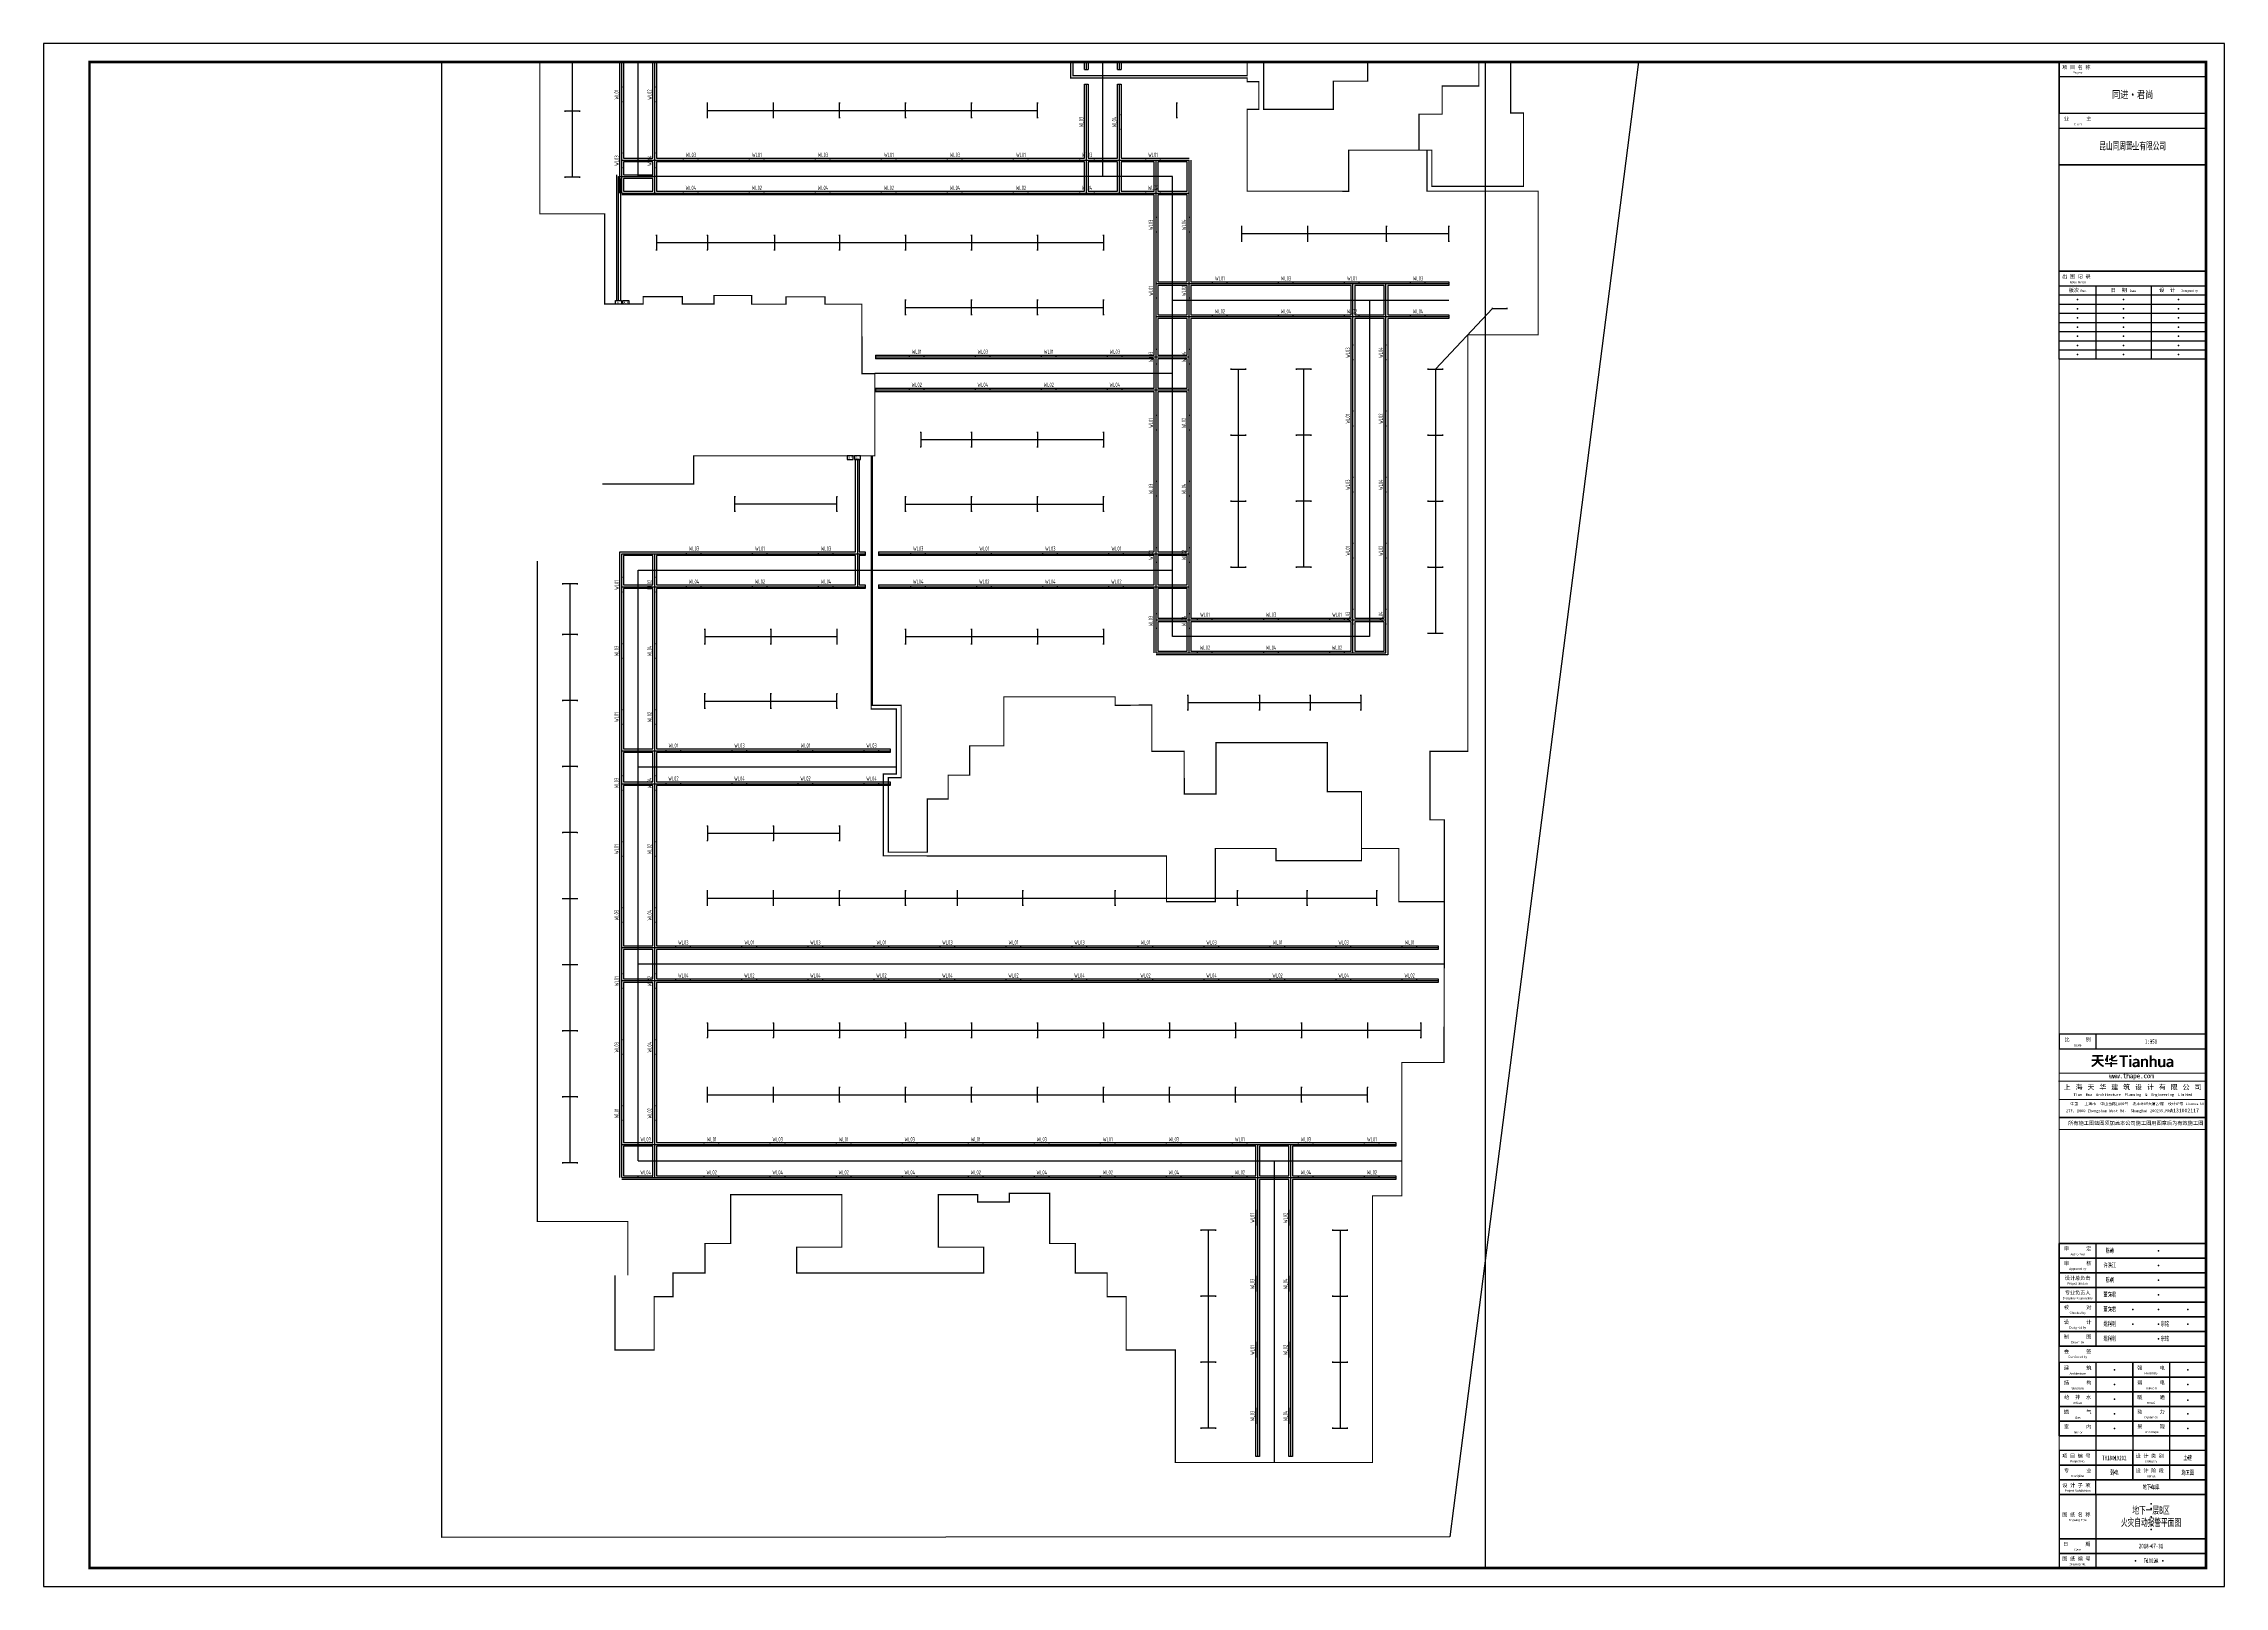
# Paper-space layout 'A0902A地下一层B区平面图' of a CAD drawing. Header units: millimetres. Extents: x 0 to 1189, y 0 to 841.
# The model-space entities are those that its viewports show. They can reach past a viewport. Long polylines and large blocks are cut down to what shows.
import ezdxf
from ezdxf.enums import TextEntityAlignment as Align

# ---------------------------------------------------------------- set-up
doc = ezdxf.new("R2010")
doc.units = ezdxf.units.MM
doc.header["$LTSCALE"] = 1000
doc.linetypes.add('DASHDOT', pattern=[1, 0.5, -0.25, 0, -0.25])
doc.linetypes.add('HIDDEN', pattern=[0.375, 0.25, -0.125])
for name, color, linetype in [('C-SHET-SHET', 144, 'Continuous'), ('E-LITE-LITE', 3, 'Continuous'), ('E-LITE-WIRE', 4, 'Continuous'), ('E-POWR-EQPM', 3, 'Continuous'), ('E-UNIV-EL', 140, 'Continuous'), ('E-UNIV-EL2', 40, 'HIDDEN'), ('E-UNIV-NOTE', 6, 'Continuous'), ('结构识别', 6, 'Continuous'), ('防火分区', 2, 'Continuous')]:
    doc.layers.add(name, color=color, linetype=linetype)
for name, color, linetype, plot in [('E-LANE-CENTER', 6, 'Continuous', False), ('E-LITE-CENTER', 5, 'DASHDOT', False), ('E-LITE-CENTER-JOIN', 1, 'Continuous', False), ('FS5E533M_A09-停车位模块A$0$C-XREF-SLCT', 8, 'Continuous', False)]:
    doc.layers.add(name, color=color, linetype=linetype, plot=plot)
doc.styles.add('FS5E533M_A09-停车位模块A$0$Acs', font='', dxfattribs={"width": 0.7})
doc.styles.get("Standard").update_dxf_attribs({"font": 'Stfangso_1.ttf', "width": 0.7})
doc.styles.add('STYLEP3', font='')
doc.styles.add('STYLEP4', font='GOTHIC_0.TTF')
doc.styles.add('TH-STYLE1', font='Stfangso_1.ttf', dxfattribs={"width": 0.65})
doc.styles.add('TH-STYLE2', font='', dxfattribs={"width": 0.8})
doc.styles.add('TH-STYLE3', font='tssdeng.shx', dxfattribs={"width": 0.65, "bigfont": 'tssdchn.shx'})
doc.styles.add('TH-STYLEP5', font='')
doc.styles.get('FS5E533M_A09-停车位模块A$0$Acs').set_extended_font_data('SimSun')
doc.styles.get('STYLEP3').set_extended_font_data('SimSun')
doc.styles.get('TH-STYLE2').set_extended_font_data('STXihei')
doc.styles.get('TH-STYLEP5').set_extended_font_data('STXihei')

# ---------------------------------------------------------------- blocks, each defined once
blk = doc.blocks.new('TH')
at = {"linetype": 'Continuous'}
h = blk.add_hatch(color=256, dxfattribs=at)
h.dxf.hatch_style = 1
h.paths.add_polyline_path([(2.82, 2.83), (2.82, 2.98), (1.76, 2.98), (1.22, 2.98), (0.16, 2.98), (0.16, 2.83), (0.16, 2.76), (0.16, 2.61), (0.59, 2.61), (0.81, 2.61), (1.24, 2.61), (1.24, 2.34), (1.24, 2.21), (1.24, 1.92), (0.74, 1.92), (0.5, 1.92), (0, 1.92), (0, 1.54), (0.69, 1.54), (1.11, 1.54), (1.15, 1.54), (1.09, 1.43), (1.07, 1.39), (1.04, 1.32), (1.01, 1.28), (1, 1.27), (0.98, 1.23), (0.93, 1.15), (0.9, 1.12), (0.74, 0.94), (0.69, 0.89), (0.61, 0.83), (0.57, 0.8), (0.47, 0.72), (0.41, 0.68), (0.35, 0.64), (0.32, 0.63), (0.26, 0.59), (0, 0.46), (0, 0), (0.14, 0.05), (0.19, 0.07), (0.3, 0.11), (0.39, 0.16), (0.43, 0.18), (0.52, 0.22), (0.58, 0.26), (0.61, 0.28), (0.68, 0.32), (0.82, 0.41), (0.87, 0.45), (0.99, 0.56), (1.07, 0.64), (1.12, 0.68), (1.2, 0.76), (1.26, 0.85), (1.33, 0.94), (1.42, 1.08), (1.44, 1.11), (1.49, 1.19), (1.55, 1.08), (1.58, 1.04), (1.63, 0.96), (1.69, 0.88), (1.7, 0.86), (1.87, 0.67), (1.91, 0.64), (1.98, 0.57), (2.07, 0.49), (2.12, 0.45), (2.21, 0.38), (2.3, 0.32), (2.38, 0.28), (2.41, 0.26), (2.48, 0.21), (2.55, 0.18), (2.59, 0.16), (2.66, 0.12), (2.78, 0.07), (2.84, 0.05), (2.98, 0), (2.98, 0.2), (2.98, 0.28), (2.98, 0.46), (2.79, 0.56), (2.75, 0.58), (2.65, 0.63), (2.62, 0.65), (2.6, 0.66), (2.48, 0.74), (2.41, 0.79), (2.37, 0.83), (2.28, 0.9), (2.24, 0.94), (2.22, 0.97), (2.17, 1.01), (2.09, 1.11), (2.05, 1.16), (1.98, 1.27), (1.91, 1.36), (1.89, 1.42), (1.84, 1.54), (2.98, 1.54), (2.98, 1.92), (2.48, 1.92), (2.24, 1.92), (1.74, 1.92), (1.74, 2.61), (2.18, 2.61), (2.39, 2.61), (2.82, 2.61), (2.82, 2.76)])
h = blk.add_hatch(color=256, dxfattribs=at)
h.dxf.hatch_style = 1
h.paths.add_polyline_path([(4.07, 2.55), (4.12, 2.88), (4.12, 3), (3.95, 3), (3.87, 3), (3.68, 3), (3.68, 2.95), (3.68, 2.93), (3.68, 2.89), (3.65, 2.65), (3.64, 2.58), (3.61, 2.46), (3.57, 2.36), (3.55, 2.32), (3.5, 2.23), (3.45, 2.17), (3.33, 2.03), (3.33, 1.84), (3.33, 1.75), (3.33, 1.55), (3.52, 1.65), (3.64, 1.73), (3.64, 1.56), (3.64, 1.49), (3.64, 1.31), (4.07, 1.31), (4.07, 1.81), (4.07, 2.06)])
h = blk.add_hatch(color=256, dxfattribs=at)
h.dxf.hatch_style = 1
h.paths.add_polyline_path([(6.31, 0.92), (6.31, 1.07), (5.81, 1.07), (5.56, 1.07), (5.06, 1.07), (5.06, 1.28), (4.59, 1.28), (4.59, 1.07), (3.33, 1.07), (3.33, 0.69), (4.09, 0.69), (4.59, 0.69), (4.59, 0.01), (5.06, 0.01), (5.06, 0.69), (5.56, 0.69), (5.81, 0.69), (6.31, 0.69), (6.31, 0.84)])
h = blk.add_hatch(color=256, dxfattribs=at)
h.dxf.hatch_style = 1
h.paths.add_polyline_path([(5.51, 2.19), (5.52, 2.19), (5.54, 2.21), (5.64, 2.28), (5.69, 2.32), (5.79, 2.4), (5.88, 2.49), (5.93, 2.54), (6.02, 2.63), (6.16, 2.8), (6.19, 2.86), (6.21, 2.89), (6.24, 2.96), (6.03, 2.96), (5.93, 2.96), (5.73, 2.96), (5.6, 2.8), (5.56, 2.76), (5.53, 2.74), (5.49, 2.7), (5.4, 2.62), (5.35, 2.59), (5.2, 2.46), (5.2, 2.69), (5.2, 2.79), (5.2, 3), (5.02, 3), (4.93, 3), (4.76, 3), (4.76, 2.69), (4.76, 2.54), (4.76, 2.23), (4.69, 2.2), (4.65, 2.19), (4.58, 2.16), (4.53, 2.14), (4.51, 2.14), (4.25, 2.06), (4.25, 1.91), (4.25, 1.83), (4.25, 1.65), (4.44, 1.7), (4.48, 1.71), (4.56, 1.73), (4.63, 1.76), (4.67, 1.77), (4.77, 1.8), (4.77, 1.74), (4.77, 1.72), (4.8, 1.65), (4.8, 1.63), (4.82, 1.6), (4.86, 1.55), (4.89, 1.51), (4.92, 1.49), (4.97, 1.47), (5.01, 1.46), (5.13, 1.42), (5.5, 1.42), (5.69, 1.42), (6.06, 1.42), (6.15, 1.44), (6.19, 1.45), (6.31, 1.5), (6.31, 1.66), (6.31, 1.73), (6.31, 1.87), (6.23, 1.84), (6.19, 1.83), (6.12, 1.8), (6.06, 1.79), (5.78, 1.79), (5.64, 1.79), (5.35, 1.79), (5.31, 1.8), (5.28, 1.81), (5.24, 1.84), (5.23, 1.87), (5.22, 1.89), (5.2, 1.92), (5.2, 1.95), (5.2, 1.97), (5.21, 2), (5.3, 2.05), (5.34, 2.08)])
h = blk.add_hatch(color=256, dxfattribs=at)
h.dxf.hatch_style = 1
h.paths.add_polyline_path([(8.18, 2.52), (8.68, 2.52), (9, 2.52), (9, 2.95), (6.84, 2.95), (6.84, 2.52), (7.66, 2.52), (7.66, 1.53), (7.66, 1.04), (7.66, 0.04), (8.18, 0.04), (8.18, 1.03), (8.18, 1.53)])
h = blk.add_hatch(color=256, dxfattribs=at)
h.dxf.hatch_style = 1
h.paths.add_polyline_path([(9.8, 2.97), (9.29, 2.97), (9.29, 2.5), (9.8, 2.5)])
h = blk.add_hatch(color=256, dxfattribs=at)
h.dxf.hatch_style = 1
h.paths.add_polyline_path([(9.8, 2.04), (9.29, 2.04), (9.29, 1.25), (9.29, 0.04), (9.8, 0.04)])
h = blk.add_hatch(color=256, dxfattribs=at)
h.dxf.hatch_style = 1
h.paths.add_polyline_path([(11.51, 1.95), (11.5, 1.96), (11.49, 1.96), (11.48, 1.97), (11.47, 1.97), (11.46, 1.98), (11.45, 1.98), (11.44, 1.99), (11.43, 1.99), (11.42, 2), (11.41, 2), (11.4, 2.01), (11.39, 2.01), (11.38, 2.02), (11.37, 2.02), (11.34, 2.03), (11.34, 2.03), (11.31, 2.04), (11.31, 2.04), (11.27, 2.05), (11.27, 2.05), (11.23, 2.06), (11.23, 2.06), (11.17, 2.07), (11.17, 2.07), (11.06, 2.08), (11.05, 2.09), (10.93, 2.08), (10.92, 2.08), (10.78, 2.07), (10.78, 2.07), (10.7, 2.06), (10.7, 2.06), (10.64, 2.05), (10.64, 2.05), (10.59, 2.04), (10.59, 2.04), (10.55, 2.03), (10.5, 2.02), (10.5, 2.02), (10.47, 2.01), (10.43, 2), (10.43, 2), (10.4, 1.99), (10.4, 1.99), (10.37, 1.98), (10.37, 1.98), (10.34, 1.97), (10.34, 1.97), (10.31, 1.97), (10.31, 1.58), (10.32, 1.58), (10.33, 1.58), (10.35, 1.59), (10.36, 1.59), (10.37, 1.6), (10.4, 1.61), (10.4, 1.61), (10.43, 1.62), (10.43, 1.62), (10.46, 1.63), (10.46, 1.63), (10.49, 1.64), (10.53, 1.65), (10.53, 1.65), (10.56, 1.66), (10.6, 1.67), (10.6, 1.67), (10.64, 1.68), (10.69, 1.69), (10.75, 1.7), (10.84, 1.71), (10.85, 1.71), (10.99, 1.71), (10.99, 1.71), (11.05, 1.7), (11.09, 1.69), (11.12, 1.68), (11.12, 1.68), (11.15, 1.67), (11.17, 1.66), (11.18, 1.66), (11.19, 1.65), (11.2, 1.64), (11.21, 1.64), (11.22, 1.63), (11.22, 1.63), (11.23, 1.62), (11.23, 1.62), (11.24, 1.61), (11.24, 1.61), (11.25, 1.6), (11.25, 1.6), (11.26, 1.59), (11.27, 1.57), (11.27, 1.57), (11.28, 1.56), (11.29, 1.54), (11.3, 1.51), (11.3, 1.51), (11.31, 1.48), (11.31, 1.46), (11.31, 1.4), (11.31, 1.28), (11.19, 1.28), (11.05, 1.28), (10.86, 1.27), (10.86, 1.27), (10.76, 1.26), (10.76, 1.26), (10.69, 1.25), (10.69, 1.25), (10.64, 1.24), (10.64, 1.24), (10.6, 1.23), (10.6, 1.23), (10.56, 1.22), (10.56, 1.22), (10.53, 1.21), (10.53, 1.21), (10.5, 1.2), (10.5, 1.2), (10.47, 1.19), (10.47, 1.19), (10.45, 1.18), (10.42, 1.17), (10.42, 1.17), (10.41, 1.16), (10.4, 1.16), (10.39, 1.15), (10.38, 1.15), (10.37, 1.14), (10.36, 1.14), (10.35, 1.13), (10.34, 1.12), (10.33, 1.12), (10.32, 1.11), (10.31, 1.11), (10.31, 1.11), (10.3, 1.1), (10.29, 1.09), (10.28, 1.08), (10.27, 1.08), (10.27, 1.08), (10.26, 1.07), (10.26, 1.07), (10.25, 1.06), (10.25, 1.06), (10.24, 1.05), (10.24, 1.05), (10.23, 1.04), (10.23, 1.04), (10.22, 1.03), (10.22, 1.03), (10.21, 1.02), (10.2, 1.01), (10.2, 1.01), (10.19, 0.99), (10.18, 0.98), (10.17, 0.97), (10.17, 0.97), (10.16, 0.95), (10.16, 0.95), (10.15, 0.93), (10.14, 0.92), (10.14, 0.92), (10.13, 0.89), (10.12, 0.87), (10.12, 0.87), (10.11, 0.85), (10.11, 0.85), (10.1, 0.81), (10.1, 0.81), (10.09, 0.77), (10.07, 0.7), (10.07, 0.55), (10.09, 0.48), (10.09, 0.48), (10.1, 0.43), (10.1, 0.43), (10.11, 0.39), (10.11, 0.39), (10.12, 0.36), (10.12, 0.36), (10.13, 0.34), (10.13, 0.34), (10.14, 0.32), (10.14, 0.32), (10.15, 0.3), (10.15, 0.3), (10.16, 0.28), (10.16, 0.28), (10.17, 0.26), (10.17, 0.26), (10.18, 0.24), (10.18, 0.24), (10.19, 0.23), (10.19, 0.23), (10.2, 0.22), (10.21, 0.2), (10.21, 0.2), (10.22, 0.19), (10.22, 0.19), (10.23, 0.18), (10.23, 0.18), (10.24, 0.17), (10.24, 0.17), (10.25, 0.16), (10.25, 0.16), (10.26, 0.15), (10.26, 0.15), (10.27, 0.14), (10.27, 0.14), (10.28, 0.13), (10.28, 0.13), (10.29, 0.12), (10.3, 0.11), (10.31, 0.1), (10.32, 0.1), (10.33, 0.09), (10.34, 0.08), (10.35, 0.08), (10.36, 0.07), (10.37, 0.06), (10.38, 0.06), (10.39, 0.05), (10.4, 0.05), (10.41, 0.04), (10.41, 0.04), (10.44, 0.03), (10.46, 0.02), (10.46, 0.02), (10.5, 0.01), (10.5, 0.01), (10.54, 0), (10.61, -0.01), (10.8, -0.01), (10.89, 0), (10.93, 0.01), (10.98, 0.02), (10.98, 0.02), (11.01, 0.03), (11.05, 0.04), (11.06, 0.04), (11.07, 0.05), (11.1, 0.06), (11.11, 0.06), (11.12, 0.07), (11.13, 0.07), (11.14, 0.08), (11.15, 0.08), (11.16, 0.09), (11.17, 0.09), (11.18, 0.1), (11.19, 0.1), (11.2, 0.11), (11.21, 0.12), (11.21, 0.12), (11.23, 0.13), (11.24, 0.14), (11.24, 0.14), (11.25, 0.15), (11.25, 0.15), (11.26, 0.16), (11.26, 0.16), (11.28, 0.17), (11.29, 0.18), (11.29, 0.18), (11.3, 0.19), (11.3, 0.19), (11.31, 0.2), (11.36, 0.24), (11.36, 0.04), (11.82, 0.04), (11.82, 1.29), (11.82, 1.31), (11.81, 1.39), (11.81, 1.39), (11.8, 1.46), (11.8, 1.46), (11.79, 1.5), (11.78, 1.55), (11.78, 1.55), (11.77, 1.58), (11.77, 1.58), (11.76, 1.61), (11.76, 1.61), (11.75, 1.64), (11.75, 1.64), (11.74, 1.66), (11.74, 1.66), (11.73, 1.68), (11.72, 1.71), (11.72, 1.71), (11.71, 1.72), (11.7, 1.74), (11.7, 1.74), (11.69, 1.76), (11.69, 1.76), (11.68, 1.78), (11.68, 1.78), (11.67, 1.79), (11.66, 1.81), (11.66, 1.81), (11.65, 1.82), (11.65, 1.82), (11.64, 1.83), (11.64, 1.83), (11.63, 1.84), (11.62, 1.86), (11.62, 1.86), (11.61, 1.87), (11.61, 1.87), (11.6, 1.88), (11.6, 1.88), (11.59, 1.89), (11.59, 1.89), (11.58, 1.9), (11.57, 1.9), (11.55, 1.91), (11.55, 1.92), (11.54, 1.93), (11.53, 1.93), (11.51, 1.94)])
h.paths.add_polyline_path([(11.04, 0.92), (11.31, 0.93), (11.31, 0.76), (11.31, 0.74), (11.3, 0.72), (11.29, 0.69), (11.28, 0.66), (11.27, 0.64), (11.26, 0.62), (11.25, 0.6), (11.25, 0.6), (11.24, 0.59), (11.24, 0.58), (11.23, 0.58), (11.23, 0.57), (11.22, 0.56), (11.22, 0.56), (11.21, 0.55), (11.21, 0.55), (11.2, 0.54), (11.2, 0.54), (11.19, 0.53), (11.19, 0.53), (11.18, 0.52), (11.17, 0.51), (11.16, 0.5), (11.15, 0.5), (11.14, 0.49), (11.13, 0.48), (11.12, 0.48), (11.11, 0.47), (11.09, 0.46), (11.06, 0.45), (11.06, 0.45), (11.04, 0.44), (11.01, 0.43), (10.97, 0.42), (10.92, 0.41), (10.91, 0.41), (10.84, 0.41), (10.81, 0.41), (10.76, 0.41), (10.72, 0.42), (10.69, 0.43), (10.67, 0.44), (10.67, 0.45), (10.66, 0.45), (10.64, 0.46), (10.64, 0.47), (10.63, 0.48), (10.63, 0.48), (10.62, 0.49), (10.61, 0.51), (10.61, 0.51), (10.6, 0.52), (10.59, 0.55), (10.58, 0.57), (10.58, 0.58), (10.57, 0.62), (10.57, 0.67), (10.57, 0.69), (10.57, 0.71), (10.58, 0.72), (10.59, 0.74), (10.59, 0.74), (10.6, 0.76), (10.61, 0.78), (10.62, 0.79), (10.62, 0.79), (10.63, 0.8), (10.63, 0.8), (10.64, 0.81), (10.64, 0.81), (10.65, 0.82), (10.65, 0.82), (10.67, 0.83), (10.69, 0.84), (10.71, 0.85), (10.73, 0.86), (10.75, 0.87), (10.79, 0.88), (10.79, 0.88), (10.82, 0.89), (10.87, 0.9), (10.93, 0.91), (11.02, 0.92)], flags=16)
h = blk.add_hatch(color=256, dxfattribs=at)
h.dxf.hatch_style = 1
h.paths.add_polyline_path([(12.71, 1.48), (12.72, 1.5), (12.72, 1.5), (12.73, 1.52), (12.73, 1.52), (12.74, 1.54), (12.74, 1.54), (12.75, 1.55), (12.75, 1.55), (12.76, 1.57), (12.76, 1.57), (12.77, 1.58), (12.77, 1.58), (12.78, 1.59), (12.78, 1.59), (12.8, 1.61), (12.81, 1.62), (12.83, 1.63), (12.84, 1.64), (12.85, 1.64), (12.87, 1.65), (12.88, 1.65), (12.89, 1.66), (12.9, 1.66), (12.91, 1.67), (12.94, 1.68), (12.94, 1.68), (12.97, 1.69), (13.01, 1.7), (13.07, 1.71), (13.11, 1.71), (13.15, 1.71), (13.18, 1.71), (13.23, 1.7), (13.26, 1.69), (13.28, 1.68), (13.29, 1.68), (13.3, 1.67), (13.31, 1.67), (13.32, 1.66), (13.33, 1.66), (13.33, 1.66), (13.34, 1.65), (13.34, 1.65), (13.35, 1.64), (13.35, 1.64), (13.36, 1.63), (13.36, 1.63), (13.37, 1.62), (13.37, 1.62), (13.38, 1.61), (13.38, 1.61), (13.39, 1.6), (13.4, 1.58), (13.4, 1.58), (13.41, 1.56), (13.41, 1.56), (13.42, 1.54), (13.43, 1.51), (13.44, 1.44), (13.44, 0.04), (13.94, 0.04), (13.94, 1.45), (13.93, 1.55), (13.93, 1.55), (13.92, 1.6), (13.92, 1.6), (13.91, 1.64), (13.91, 1.64), (13.9, 1.67), (13.9, 1.67), (13.89, 1.7), (13.89, 1.7), (13.88, 1.72), (13.88, 1.72), (13.87, 1.74), (13.87, 1.74), (13.86, 1.76), (13.86, 1.76), (13.85, 1.78), (13.85, 1.78), (13.84, 1.8), (13.84, 1.8), (13.83, 1.81), (13.83, 1.81), (13.82, 1.82), (13.81, 1.84), (13.81, 1.84), (13.8, 1.85), (13.8, 1.85), (13.79, 1.86), (13.79, 1.86), (13.78, 1.87), (13.77, 1.89), (13.77, 1.89), (13.76, 1.9), (13.76, 1.9), (13.75, 1.9), (13.74, 1.91), (13.73, 1.92), (13.73, 1.92), (13.72, 1.93), (13.72, 1.93), (13.71, 1.94), (13.71, 1.94), (13.7, 1.94), (13.69, 1.95), (13.68, 1.96), (13.68, 1.96), (13.67, 1.96), (13.66, 1.97), (13.65, 1.98), (13.65, 1.98), (13.64, 1.98), (13.63, 1.99), (13.62, 1.99), (13.61, 2), (13.6, 2), (13.59, 2.01), (13.58, 2.01), (13.57, 2.02), (13.56, 2.02), (13.53, 2.03), (13.52, 2.04), (13.51, 2.04), (13.47, 2.05), (13.44, 2.06), (13.44, 2.06), (13.38, 2.07), (13.38, 2.07), (13.29, 2.08), (13.29, 2.08), (13.19, 2.08), (13.09, 2.07), (13.09, 2.07), (13.04, 2.06), (13.04, 2.06), (13, 2.05), (13, 2.05), (12.96, 2.04), (12.96, 2.04), (12.93, 2.03), (12.93, 2.03), (12.9, 2.02), (12.9, 2.02), (12.89, 2.01), (12.88, 2.01), (12.87, 2), (12.86, 2), (12.85, 1.99), (12.84, 1.99), (12.83, 1.98), (12.82, 1.98), (12.81, 1.97), (12.8, 1.97), (12.79, 1.96), (12.77, 1.95), (12.76, 1.94), (12.74, 1.93), (12.73, 1.92), (12.72, 1.91), (12.7, 1.9), (12.69, 1.89), (12.66, 1.89), (12.66, 2.04), (12.2, 2.04), (12.2, 0.04), (12.71, 0.04)])
h = blk.add_hatch(color=256, dxfattribs=at)
h.dxf.hatch_style = 1
h.paths.add_polyline_path([(15.18, 1.71), (15.19, 1.71), (15.28, 1.71), (15.3, 1.71), (15.34, 1.7), (15.38, 1.69), (15.4, 1.68), (15.42, 1.67), (15.43, 1.67), (15.44, 1.66), (15.45, 1.65), (15.46, 1.65), (15.47, 1.64), (15.47, 1.64), (15.48, 1.63), (15.48, 1.63), (15.49, 1.62), (15.49, 1.62), (15.5, 1.61), (15.51, 1.59), (15.51, 1.59), (15.52, 1.58), (15.53, 1.56), (15.54, 1.53), (15.55, 1.49), (15.55, 0.04), (16.05, 0.04), (16.05, 1.53), (16.05, 1.53), (16.04, 1.59), (16.04, 1.59), (16.03, 1.63), (16.03, 1.63), (16.02, 1.66), (16.01, 1.69), (16.01, 1.69), (16, 1.71), (15.99, 1.73), (15.98, 1.75), (15.97, 1.77), (15.96, 1.79), (15.95, 1.81), (15.95, 1.81), (15.94, 1.82), (15.94, 1.82), (15.93, 1.83), (15.92, 1.85), (15.92, 1.85), (15.91, 1.86), (15.91, 1.86), (15.9, 1.87), (15.9, 1.87), (15.89, 1.88), (15.89, 1.88), (15.88, 1.89), (15.88, 1.89), (15.87, 1.9), (15.87, 1.9), (15.86, 1.91), (15.86, 1.91), (15.85, 1.92), (15.85, 1.92), (15.84, 1.93), (15.82, 1.94), (15.81, 1.95), (15.8, 1.96), (15.78, 1.97), (15.75, 1.98), (15.75, 1.99), (15.74, 1.99), (15.73, 2), (15.71, 2.01), (15.69, 2.02), (15.68, 2.02), (15.65, 2.03), (15.62, 2.04), (15.59, 2.05), (15.59, 2.05), (15.55, 2.06), (15.55, 2.06), (15.5, 2.07), (15.5, 2.07), (15.4, 2.08), (15.31, 2.08), (15.3, 2.08), (15.21, 2.07), (15.21, 2.07), (15.15, 2.06), (15.15, 2.06), (15.11, 2.05), (15.11, 2.05), (15.08, 2.04), (15.05, 2.03), (15.02, 2.02), (15.02, 2.02), (15, 2.01), (14.97, 2), (14.97, 2), (14.96, 1.99), (14.94, 1.98), (14.92, 1.97), (14.91, 1.97), (14.9, 1.96), (14.88, 1.95), (14.87, 1.95), (14.86, 1.94), (14.85, 1.93), (14.84, 1.93), (14.83, 1.91), (14.82, 1.91), (14.8, 1.9), (14.78, 1.89), (14.78, 2.95), (14.32, 2.95), (14.32, 0.04), (14.82, 0.04), (14.82, 1.45), (14.83, 1.49), (14.84, 1.51), (14.85, 1.53), (14.86, 1.55), (14.87, 1.56), (14.87, 1.56), (14.88, 1.57), (14.88, 1.57), (14.89, 1.58), (14.89, 1.58), (14.9, 1.59), (14.9, 1.59), (14.91, 1.6), (14.91, 1.6), (14.92, 1.61), (14.92, 1.61), (14.93, 1.61), (14.94, 1.63), (14.94, 1.63), (14.95, 1.64), (14.97, 1.64), (14.98, 1.64), (14.99, 1.65), (15.01, 1.66), (15.03, 1.67), (15.06, 1.68), (15.09, 1.69), (15.12, 1.7)])
h = blk.add_hatch(color=256, dxfattribs=at)
h.dxf.hatch_style = 1
h.paths.add_polyline_path([(16.93, 2.04), (16.42, 2.04), (16.42, 0.56), (16.42, 0.56), (16.43, 0.55), (16.44, 0.49), (16.44, 0.49), (16.45, 0.45), (16.45, 0.45), (16.46, 0.42), (16.46, 0.42), (16.47, 0.39), (16.47, 0.39), (16.48, 0.37), (16.49, 0.34), (16.49, 0.34), (16.5, 0.32), (16.5, 0.32), (16.51, 0.31), (16.52, 0.29), (16.52, 0.29), (16.53, 0.27), (16.53, 0.27), (16.54, 0.26), (16.55, 0.24), (16.55, 0.24), (16.56, 0.23), (16.56, 0.23), (16.57, 0.22), (16.57, 0.22), (16.58, 0.21), (16.58, 0.21), (16.59, 0.2), (16.59, 0.2), (16.6, 0.19), (16.6, 0.19), (16.61, 0.18), (16.61, 0.18), (16.62, 0.17), (16.62, 0.17), (16.63, 0.16), (16.63, 0.16), (16.64, 0.15), (16.64, 0.15), (16.65, 0.14), (16.66, 0.13), (16.67, 0.12), (16.68, 0.12), (16.69, 0.11), (16.7, 0.1), (16.71, 0.1), (16.72, 0.09), (16.73, 0.08), (16.74, 0.08), (16.75, 0.07), (16.76, 0.07), (16.77, 0.06), (16.78, 0.06), (16.79, 0.05), (16.8, 0.05), (16.81, 0.04), (16.81, 0.04), (16.84, 0.03), (16.84, 0.03), (16.87, 0.02), (16.87, 0.02), (16.91, 0.01), (16.91, 0.01), (16.95, 0), (17.02, -0.01), (17.03, -0.01), (17.05, -0.02), (17.11, -0.02), (17.18, -0.01), (17.21, -0.01), (17.28, 0), (17.28, 0), (17.33, 0.01), (17.33, 0.01), (17.37, 0.02), (17.37, 0.02), (17.4, 0.03), (17.4, 0.03), (17.43, 0.04), (17.43, 0.04), (17.46, 0.05), (17.47, 0.05), (17.48, 0.06), (17.51, 0.07), (17.52, 0.07), (17.53, 0.08), (17.54, 0.08), (17.55, 0.09), (17.56, 0.1), (17.58, 0.11), (17.59, 0.11), (17.6, 0.12), (17.63, 0.14), (17.64, 0.14), (17.65, 0.15), (17.65, 0.15), (17.66, 0.17), (17.69, 0.18), (17.69, 0.04), (18.15, 0.04), (18.15, 2.04), (17.66, 2.04), (17.66, 0.62), (17.65, 0.58), (17.64, 0.56), (17.64, 0.56), (17.63, 0.54), (17.62, 0.53), (17.62, 0.53), (17.61, 0.52), (17.61, 0.52), (17.6, 0.51), (17.6, 0.51), (17.59, 0.5), (17.59, 0.5), (17.58, 0.49), (17.58, 0.49), (17.57, 0.48), (17.57, 0.48), (17.56, 0.47), (17.56, 0.47), (17.55, 0.46), (17.54, 0.45), (17.53, 0.44), (17.52, 0.44), (17.51, 0.43), (17.5, 0.42), (17.49, 0.42), (17.48, 0.41), (17.47, 0.41), (17.45, 0.4), (17.42, 0.39), (17.42, 0.39), (17.39, 0.38), (17.39, 0.38), (17.36, 0.37), (17.31, 0.36), (17.18, 0.36), (17.16, 0.36), (17.12, 0.37), (17.12, 0.37), (17.09, 0.38), (17.08, 0.39), (17.07, 0.39), (17.06, 0.4), (17.05, 0.4), (17.03, 0.41), (17.03, 0.42), (17.02, 0.43), (17.02, 0.43), (17.01, 0.44), (17.01, 0.44), (17, 0.45), (17, 0.45), (16.99, 0.46), (16.99, 0.46), (16.98, 0.47), (16.97, 0.49), (16.97, 0.49), (16.96, 0.5), (16.95, 0.52), (16.94, 0.55), (16.93, 0.59)])
h = blk.add_hatch(color=256, dxfattribs=at)
h.dxf.hatch_style = 1
h.paths.add_polyline_path([(20.19, 1.25), (20.19, 1.26), (20.18, 1.37), (20.17, 1.44), (20.17, 1.44), (20.16, 1.49), (20.15, 1.54), (20.15, 1.54), (20.14, 1.57), (20.14, 1.57), (20.13, 1.6), (20.13, 1.6), (20.12, 1.63), (20.12, 1.63), (20.11, 1.66), (20.11, 1.66), (20.1, 1.68), (20.1, 1.68), (20.09, 1.7), (20.09, 1.7), (20.08, 1.72), (20.08, 1.72), (20.07, 1.74), (20.07, 1.74), (20.06, 1.76), (20.06, 1.76), (20.05, 1.77), (20.04, 1.79), (20.04, 1.79), (20.03, 1.8), (20.02, 1.82), (20.02, 1.82), (20.01, 1.83), (20.01, 1.83), (20, 1.84), (20, 1.84), (19.99, 1.85), (19.99, 1.85), (19.98, 1.86), (19.98, 1.86), (19.97, 1.87), (19.97, 1.87), (19.96, 1.88), (19.96, 1.88), (19.95, 1.89), (19.95, 1.89), (19.94, 1.9), (19.94, 1.9), (19.93, 1.91), (19.93, 1.91), (19.92, 1.92), (19.92, 1.92), (19.91, 1.93), (19.91, 1.93), (19.9, 1.93), (19.89, 1.94), (19.88, 1.95), (19.88, 1.95), (19.87, 1.95), (19.86, 1.96), (19.85, 1.97), (19.85, 1.97), (19.84, 1.97), (19.83, 1.98), (19.82, 1.98), (19.81, 1.99), (19.8, 1.99), (19.79, 2), (19.78, 2), (19.77, 2.01), (19.76, 2.01), (19.73, 2.02), (19.72, 2.03), (19.71, 2.03), (19.68, 2.04), (19.68, 2.04), (19.64, 2.05), (19.64, 2.05), (19.6, 2.06), (19.6, 2.06), (19.54, 2.07), (19.54, 2.07), (19.43, 2.08), (19.41, 2.09), (19.31, 2.09), (19.29, 2.08), (19.15, 2.07), (19.15, 2.07), (19.07, 2.06), (19.07, 2.06), (19.01, 2.05), (19.01, 2.05), (18.96, 2.04), (18.91, 2.03), (18.91, 2.03), (18.87, 2.02), (18.87, 2.02), (18.84, 2.01), (18.8, 2), (18.8, 2), (18.77, 1.99), (18.77, 1.99), (18.74, 1.98), (18.74, 1.98), (18.71, 1.97), (18.71, 1.97), (18.68, 1.97), (18.68, 1.59), (18.68, 1.58), (18.72, 1.59), (18.73, 1.59), (18.74, 1.6), (18.77, 1.61), (18.77, 1.61), (18.8, 1.62), (18.8, 1.62), (18.83, 1.63), (18.83, 1.63), (18.86, 1.64), (18.9, 1.65), (18.9, 1.65), (18.93, 1.66), (18.97, 1.67), (18.97, 1.67), (19.01, 1.68), (19.06, 1.69), (19.12, 1.7), (19.21, 1.71), (19.23, 1.72), (19.34, 1.72), (19.35, 1.71), (19.42, 1.7), (19.46, 1.69), (19.49, 1.68), (19.51, 1.67), (19.52, 1.67), (19.53, 1.66), (19.54, 1.66), (19.55, 1.65), (19.56, 1.65), (19.56, 1.65), (19.57, 1.64), (19.58, 1.63), (19.59, 1.63), (19.59, 1.63), (19.6, 1.62), (19.6, 1.62), (19.61, 1.61), (19.61, 1.61), (19.62, 1.6), (19.63, 1.58), (19.63, 1.58), (19.64, 1.57), (19.65, 1.55), (19.65, 1.55), (19.66, 1.53), (19.67, 1.5), (19.68, 1.46), (19.68, 1.45), (19.68, 1.41), (19.68, 1.36), (19.68, 1.32), (19.68, 1.28), (19.51, 1.28), (19.37, 1.27), (19.23, 1.27), (19.23, 1.27), (19.13, 1.26), (19.13, 1.26), (19.06, 1.25), (19.06, 1.25), (19.01, 1.24), (19.01, 1.24), (18.97, 1.23), (18.97, 1.23), (18.93, 1.22), (18.93, 1.22), (18.89, 1.21), (18.89, 1.21), (18.86, 1.2), (18.86, 1.2), (18.84, 1.19), (18.81, 1.18), (18.81, 1.18), (18.8, 1.17), (18.79, 1.17), (18.78, 1.16), (18.77, 1.16), (18.76, 1.15), (18.75, 1.15), (18.74, 1.14), (18.73, 1.14), (18.72, 1.13), (18.71, 1.13), (18.7, 1.12), (18.69, 1.11), (18.68, 1.11), (18.67, 1.1), (18.66, 1.09), (18.65, 1.09), (18.65, 1.09), (18.64, 1.08), (18.64, 1.08), (18.63, 1.07), (18.63, 1.07), (18.62, 1.06), (18.62, 1.06), (18.61, 1.05), (18.61, 1.05), (18.6, 1.04), (18.6, 1.04), (18.59, 1.03), (18.59, 1.03), (18.58, 1.02), (18.58, 1.02), (18.57, 1.01), (18.57, 1.01), (18.56, 1), (18.56, 1), (18.55, 0.99), (18.55, 0.99), (18.54, 0.97), (18.54, 0.97), (18.53, 0.96), (18.53, 0.96), (18.52, 0.94), (18.52, 0.94), (18.51, 0.92), (18.51, 0.92), (18.5, 0.9), (18.5, 0.9), (18.49, 0.88), (18.49, 0.88), (18.48, 0.85), (18.48, 0.85), (18.47, 0.82), (18.47, 0.82), (18.46, 0.79), (18.46, 0.79), (18.44, 0.74), (18.44, 0.73), (18.44, 0.7), (18.44, 0.69), (18.43, 0.62), (18.44, 0.55), (18.44, 0.51), (18.45, 0.5), (18.46, 0.46), (18.46, 0.46), (18.47, 0.42), (18.47, 0.42), (18.48, 0.38), (18.48, 0.38), (18.49, 0.36), (18.5, 0.33), (18.5, 0.33), (18.51, 0.31), (18.51, 0.31), (18.52, 0.29), (18.52, 0.29), (18.53, 0.27), (18.53, 0.27), (18.54, 0.26), (18.55, 0.24), (18.55, 0.24), (18.56, 0.23), (18.57, 0.21), (18.57, 0.21), (18.58, 0.2), (18.58, 0.2), (18.59, 0.19), (18.59, 0.19), (18.6, 0.18), (18.61, 0.16), (18.61, 0.16), (18.62, 0.15), (18.62, 0.15), (18.63, 0.14), (18.64, 0.13), (18.65, 0.13), (18.65, 0.13), (18.66, 0.12), (18.66, 0.12), (18.67, 0.11), (18.67, 0.11), (18.68, 0.1), (18.69, 0.09), (18.7, 0.09), (18.7, 0.09), (18.71, 0.08), (18.72, 0.07), (18.73, 0.07), (18.74, 0.06), (18.75, 0.06), (18.76, 0.05), (18.77, 0.05), (18.78, 0.04), (18.79, 0.04), (18.8, 0.03), (18.8, 0.03), (18.83, 0.02), (18.83, 0.02), (18.87, 0.01), (18.87, 0.01), (18.91, 0), (18.91, 0), (18.97, -0.01), (18.98, -0.01), (19.16, -0.01), (19.16, -0.01), (19.17, -0.01), (19.25, 0), (19.25, 0), (19.3, 0.01), (19.35, 0.02), (19.35, 0.02), (19.38, 0.03), (19.38, 0.03), (19.41, 0.04), (19.41, 0.04), (19.44, 0.05), (19.44, 0.05), (19.47, 0.06), (19.48, 0.06), (19.49, 0.07), (19.5, 0.07), (19.51, 0.08), (19.52, 0.08), (19.53, 0.09), (19.54, 0.09), (19.55, 0.1), (19.56, 0.11), (19.56, 0.11), (19.58, 0.12), (19.59, 0.13), (19.59, 0.13), (19.61, 0.14), (19.62, 0.15), (19.62, 0.15), (19.63, 0.16), (19.63, 0.16), (19.64, 0.17), (19.64, 0.17), (19.65, 0.18), (19.65, 0.18), (19.66, 0.19), (19.66, 0.19), (19.67, 0.2), (19.67, 0.2), (19.68, 0.21), (19.68, 0.21), (19.69, 0.22), (19.69, 0.22), (19.7, 0.23), (19.7, 0.23), (19.72, 0.25), (19.72, 0.04), (20.19, 0.04)])
h.paths.add_polyline_path([(18.93, 0.68), (18.94, 0.69), (18.95, 0.72), (18.95, 0.72), (18.96, 0.75), (18.97, 0.77), (18.97, 0.77), (18.98, 0.78), (18.98, 0.78), (18.99, 0.79), (18.99, 0.79), (19, 0.8), (19, 0.8), (19.01, 0.81), (19.01, 0.81), (19.02, 0.82), (19.02, 0.82), (19.03, 0.82), (19.04, 0.83), (19.05, 0.84), (19.05, 0.84), (19.06, 0.84), (19.07, 0.85), (19.1, 0.86), (19.11, 0.86), (19.12, 0.87), (19.15, 0.88), (19.19, 0.89), (19.24, 0.9), (19.3, 0.91), (19.39, 0.92), (19.4, 0.93), (19.51, 0.93), (19.59, 0.93), (19.63, 0.93), (19.68, 0.93), (19.68, 0.78), (19.68, 0.77), (19.67, 0.73), (19.67, 0.73), (19.66, 0.7), (19.65, 0.67), (19.64, 0.65), (19.64, 0.65), (19.63, 0.63), (19.63, 0.63), (19.62, 0.61), (19.62, 0.61), (19.61, 0.59), (19.61, 0.59), (19.6, 0.58), (19.6, 0.58), (19.59, 0.57), (19.59, 0.57), (19.58, 0.55), (19.58, 0.55), (19.57, 0.54), (19.57, 0.54), (19.56, 0.53), (19.56, 0.53), (19.55, 0.52), (19.55, 0.52), (19.54, 0.51), (19.53, 0.5), (19.52, 0.5), (19.52, 0.5), (19.51, 0.49), (19.5, 0.48), (19.49, 0.48), (19.48, 0.47), (19.47, 0.47), (19.46, 0.46), (19.45, 0.46), (19.43, 0.45), (19.4, 0.44), (19.37, 0.43), (19.34, 0.42), (19.29, 0.41), (19.25, 0.41), (19.17, 0.41), (19.13, 0.41), (19.09, 0.42), (19.06, 0.43), (19.05, 0.44), (19.04, 0.44), (19.03, 0.45), (19.02, 0.46), (19.02, 0.46), (19.01, 0.47), (19.01, 0.47), (19, 0.48), (19, 0.48), (18.99, 0.49), (18.99, 0.49), (18.98, 0.5), (18.98, 0.5), (18.97, 0.52), (18.97, 0.52), (18.96, 0.54), (18.95, 0.57), (18.95, 0.57), (18.94, 0.59), (18.93, 0.61)], flags=16)
blk = doc.blocks.new('LOGO2014')
blk.add_line((79.9, 44), (79.9, 30.8))
at = {"const_width": 0.5}
blk.add_lwpolyline([(80, 0), (0, 0), (0, 44), (80, 44)], close=True, dxfattribs=at)
at = {"lineweight": 9}
for points in [[(79.9, 0), (0, 0), (0, 44), (79.9, 44), (79.9, 0)], [(-0.4, 26.4), (79.5, 26.4)], [(0, 30.8), (79.9, 30.8)], [(-0.1, 16.4), (79.8, 16.4)], [(0, 6.5), (79.9, 6.5)]]:
    blk.add_lwpolyline(points, dxfattribs=at)
at = {"const_width": 0.5}
blk.add_lwpolyline([(0, 6.8), (80, 6.8)], dxfattribs=at)
at = {"linetype": 'Continuous', "xscale": 2.207590749970477, "yscale": 2.207590749970477, "zscale": 2.207590749970477}
blk.add_blockref('TH', (17.6, 34), dxfattribs=at)
for s, insert, char_height, width, attachment_point, style in [('{\\fSimHei|b1|i0|c134|p2;\\W1;\\T1.1;上 海 天 华 建 筑 设 计 有 限 公 司}', (40.1, 23), 2.7, 80.945, 5, 'TH-STYLE2'), ('{\\fSTXihei|b0|i0|c134|p2;中国   上海市  中山西路1800号  兆丰环球大厦27楼}', (6, 14.8), 1.5, 75.852, 1, 'TH-STYLEP5'), ('{\\fSTXihei|b0|i0|c204|p2;\\T0.95;Tian\\fSTXihei|b0|i0|c238|p2; \\fSTXihei|b0|i0|c204|p2; Hua\\fSTXihei|b0|i0|c238|p2; \\fSTXihei|b0|i0|c204|p2; Architecture \\fSTXihei|b0|i0|c238|p2; \\fSTXihei|b0|i0|c204|p2;Planning \\fSTXihei|b0|i0|c238|p2; \\fSTXihei|b0|i0|c204|p2;& \\fSTXihei|b0|i0|c238|p2; \\fSTXihei|b0|i0|c204|p2;Engineering\\fSTXihei|b0|i0|c238|p2; \\fSTXihei|b0|i0|c204|p2; Limited}', (40.1, 18.8), 1.5, 54.8, 5, 'TH-STYLEP5'), ('{\\fSTXihei|b0|i0|c134|p2;设计证号 \\H0.8511x;Licence NO.}', (59.2, 14.9), 1.5, 37.012, 1, 'TH-STYLEP5'), ('{\\fSTXihei|b0|i0|c134|p2;所有施工图蓝图须加盖本公司施工图用图章后为有效施工图}', (4.8, 4.6), 2.023, 75.852, 1, 'TH-STYLEP5')]:
    blk.add_mtext(s, dxfattribs=dict(insert=insert, char_height=char_height, width=width, attachment_point=attachment_point, style=style))
at = {"attachment_point": 7}
for s, insert, char_height, style in [('{\\W1;\\T0.9;www.thape.com}', (27.1, 27.2), 2.655, 'TH-STYLE2'), ('{\\fSTXihei|b0|i0|c0|p34;27F, 1800 Zhongshan West Rd.  Shanghai 200235,PRC}', (3.7, 9), 1.5, 'TH-STYLEP5'), ('{\\fSTXihei|b0|i0|c0|p34;A131002117}', (60.4, 9.4), 2, 'TH-STYLEP5')]:
    blk.add_mtext(s, dxfattribs=dict(at, insert=insert, char_height=char_height, style=style))
blk = doc.blocks.new('201311_THAPE_A0L')
for p, q in [((1099, 823), (1179, 823)), ((1179, 774), (1179, 802)), ((1099, 795), (1179, 795)), ((1099, 709), (1179, 709)), ((1099, 704), (1179, 704)), ((1119, 709), (1119, 669)), ((1149, 709), (1149, 669)), ((1099, 699), (1179, 699)), ((1099, 694), (1179, 694)), ((1099, 689), (1179, 689)), ((1099, 684), (1179, 684)), ((1099, 679), (1179, 679)), ((1099, 674), (1179, 674)), ((1119, 301), (1119, 293)), ((1119, 187), (1119, 179)), ((1119, 179), (1119, 171)), ((1119, 171), (1119, 163)), ((1119, 163), (1119, 155)), ((1119, 155), (1119, 147)), ((1119, 147), (1119, 139)), ((1119, 139), (1119, 131)), ((1119, 122), (1119, 114)), ((1159, 122), (1159, 114)), ((1119, 114), (1119, 106)), ((1159, 114), (1159, 106)), ((1119, 106), (1119, 98)), ((1119, 98), (1119, 90)), ((1159, 106), (1159, 98)), ((1159, 98), (1159, 90)), ((1119, 90), (1119, 74)), ((1159, 90), (1159, 82)), ((1119, 74), (1119, 66)), ((1139, 82), (1139, 74)), ((1159, 82), (1159, 74)), ((1159, 74), (1159, 66)), ((1119, 66), (1119, 58)), ((1159, 66), (1159, 58)), ((1119, 50), (1119, 58)), ((1119, 50), (1119, 26)), ((1119, 26), (1119, 18)), ((1119, 18), (1119, 10))]:
    blk.add_line(p, q)
for points in [[(0, 0), (1189, 0), (1189, 841), (0, 841)], [(1179, 775), (1099, 775), (1099, 831), (1179, 831)], [(1099, 831), (1099, 803), (1179, 803), (1179, 831)], [(1179, 717), (1099, 717), (1099, 775), (1179, 775)], [(1179, 669), (1099, 669), (1099, 717), (1179, 717)], [(1099, 301), (1099, 293), (1179, 293), (1179, 301)], [(1099, 187), (1099, 179), (1179, 179), (1179, 187)], [(1179, 131), (1099, 131), (1099, 187), (1179, 187)], [(1099, 179), (1099, 171), (1179, 171), (1179, 179)], [(1099, 171), (1099, 163), (1179, 163), (1179, 171)], [(1099, 163), (1099, 155), (1179, 155), (1179, 163)], [(1099, 155), (1099, 147), (1179, 147), (1179, 155)], [(1099, 147), (1099, 139), (1179, 139), (1179, 147)], [(1099, 139), (1099, 131), (1179, 131), (1179, 139)], [(1179, 82), (1099, 82), (1099, 131), (1179, 131)], [(1099, 122), (1099, 114), (1139, 114), (1139, 122)], [(1139, 122), (1139, 114), (1179, 114), (1179, 122)], [(1099, 114), (1099, 106), (1139, 106), (1139, 114)], [(1139, 114), (1139, 106), (1179, 106), (1179, 114)], [(1099, 106), (1099, 98), (1139, 98), (1139, 106)], [(1099, 98), (1099, 90), (1139, 90), (1139, 98)], [(1139, 106), (1139, 98), (1179, 98), (1179, 106)], [(1139, 98), (1139, 90), (1179, 90), (1179, 98)], [(1099, 90), (1099, 82), (1139, 82), (1139, 90)], [(1139, 90), (1139, 82), (1179, 82), (1179, 90)], [(1099, 74), (1099, 66), (1139, 66), (1139, 74)], [(1139, 74), (1139, 66), (1179, 66), (1179, 74)], [(1099, 66), (1099, 58), (1139, 58), (1139, 66)], [(1139, 66), (1139, 58), (1179, 58), (1179, 66)], [(1099, 58), (1099, 50), (1179, 50), (1179, 58)], [(1099, 50), (1099, 26), (1179, 26), (1179, 50)], [(1099, 26), (1099, 18), (1179, 18), (1179, 26)], [(1099, 18), (1099, 10), (1179, 10), (1179, 18)]]:
    blk.add_lwpolyline(points, close=True)
for points, const_width in [([(25, 831), (25, 10), (1179, 10), (1179, 831)], 1.4), ([(1179, 10), (1099, 10), (1099, 74), (1179, 74)], 0.5)]:
    blk.add_lwpolyline(points, close=True, dxfattribs=dict(const_width=const_width))
at = {"const_width": 0.5}
for points in [[(1099, 831), (1099, 10)], [(1099, 187), (1179, 187)]]:
    blk.add_lwpolyline(points, dxfattribs=at)
for p in [(1139, 813), (1139, 785), (1109, 701.5), (1109, 696.5), (1109, 691.5), (1134, 701.5), (1134, 696.5), (1134, 691.5), (1164, 701.5), (1164, 696.5), (1164, 691.5), (1109, 686.5), (1109, 681.5), (1134, 686.5), (1134, 681.5), (1164, 686.5), (1164, 681.5), (1109, 676.5), (1109, 671.5), (1134, 676.5), (1134, 671.5), (1164, 676.5), (1164, 671.5), (1149, 297), (1127, 183), (1153, 183), (1127, 175), (1127, 167), (1153, 175), (1153, 167), (1127, 159), (1153, 159), (1127, 151), (1127, 143), (1139, 151), (1139, 143), (1153, 151), (1153, 143), (1169, 151), (1169, 143), (1127, 135), (1153, 135), (1129, 118), (1129, 110), (1169, 118), (1169, 110), (1129, 102), (1169, 101.5), (1129, 94), (1129, 86), (1169, 94), (1169, 86), (1129, 70), (1129, 62), (1169, 70), (1169, 62), (1149, 54), (1149, 45), (1149, 42.5), (1149, 38), (1149, 33.5), (1149, 31), (1140.5, 14), (1140.5, 14), (1146.5, 14), (1149, 22), (1151.5, 14), (1155.5, 14)]:
    blk.add_point(p)
at = {"xscale": 1.000832973929552, "yscale": 1.000832973929552, "zscale": 1.000832973929552}
blk.add_blockref('LOGO2014', (1099, 249), dxfattribs=at)
at = {"style": 'STYLEP4'}
for s, p in [('Project', (1109, 825)), ('Client', (1109, 797)), ('Issue Notes', (1109, 711)), ('Scale', (1109, 295)), ('Approved by', (1109, 173)), ('Project director', (1109, 165)), ('Checked by', (1109, 149)), ('Designed by', (1109, 141)), ('Drawn by', (1109, 133)), ('Comfirmed by', (1109, 125)), ('Architecture', (1109, 116)), ('Structure', (1109, 108)), ('Electricity', (1149, 116)), ('Telecom', (1149, 108)), ('WS&D', (1109, 100)), ('HVAC', (1149, 100)), ('Interior', (1109, 84)), ('Gas', (1109, 92)), ('Landscape', (1149, 84)), ('Dynamics', (1149, 92)), ('Porject No.', (1109, 68)), ('Discipline', (1109, 60)), ('Category', (1149, 68)), ('Status', (1149, 60)), ('Drawing Title', (1109, 36)), ('Drawing No.', (1109, 12)), ('Date', (1109, 20))]:
    blk.add_text(s, height=1.2, dxfattribs=at).set_placement(p, align=Align.MIDDLE)
for s, width, p in [('Authorized', 0.85, (1109, 181)), ('Discipline Responsible', 0.8, (1109, 157)), ('Project Subdivision', 0.9, (1109, 52))]:
    blk.add_text(s, height=1.2, dxfattribs=dict(at, width=width)).set_placement(p, align=Align.MIDDLE)
at = {"char_height": 2, "attachment_point": 5}
for s, insert, width, style in [('{\\fSimSun|b1|i0|c134|p2;\\T1.5;项目名称}', (1109, 828), 20, 'STYLEP3'), ('{\\fSimSun|b1|i0|c134|p2;业      主}', (1109, 800), 20, 'STYLEP3'), ('{\\fSimSun|b1|i0|c134|p2;\\T1.5;出图记录}', (1109, 714), 20, 'STYLEP3'), ('{\\fSimSun|b1|i0|c134|p2;版次} {\\H0.6x;Rev.}', (1109, 706.5), 12.8, 'STYLEP4'), ('{\\fSimSun|b1|i0|c134|p2;日  期}  {\\H0.6x;Date}', (1134, 706.5), 30, 'STYLEP4'), ('{\\fSimSun|b1|i0|c134|p2;设  计  \\fCentury Gothic|b0|i0|c0|p34;\\H0.6x;Designed by}', (1164, 706.5), 30, 'STYLEP4'), ('{\\fSimSun|b1|i0|c134|p2;比  \u3000\u3000例}', (1109, 298), 20, 'STYLEP3'), ('{\\fSimSun|b1|i0|c134|p2;审      定}', (1109, 184), 20, 'STYLEP3'), ('{\\fSimSun|b1|i0|c134|p2;设计总负责}', (1109, 168), 20, 'STYLEP3'), ('{\\fSimSun|b1|i0|c134|p2;审      核}', (1109, 176), 20, 'STYLEP3'), ('{\\fSimSun|b1|i0|c134|p2;专业负责人}', (1109, 160), 20, 'STYLEP3'), ('{\\fSimSun|b1|i0|c134|p2;校      对}', (1109, 152), 20, 'STYLEP3'), ('{\\fSimSun|b1|i0|c134|p2;设      计}', (1109, 144), 20, 'STYLEP3'), ('{\\fSimSun|b1|i0|c134|p2;制      图}', (1109, 136), 20, 'STYLEP3'), ('{\\fSimSun|b1|i0|c134|p2;会      签}', (1109, 128), 20, 'STYLEP3'), ('{\\fSimSun|b1|i0|c134|p2;建      筑}', (1109, 119), 20, 'STYLEP3'), ('{\\fSimSun|b1|i0|c134|p2;强      电}', (1149, 119), 20, 'STYLEP3'), ('{\\fSimSun|b1|i0|c134|p2;结      构}', (1109, 111), 20, 'STYLEP3'), ('{\\fSimSun|b1|i0|c134|p2;弱      电}', (1149, 111), 20, 'STYLEP3'), ('{\\fSimSun|b1|i0|c134|p2;给  排  水}', (1109, 103), 20, 'STYLEP3'), ('{\\fSimSun|b1|i0|c134|p2;燃      气}', (1109, 95), 20, 'STYLEP3'), ('{\\fSimSun|b1|i0|c134|p2;动      力}', (1149, 95), 20, 'STYLEP3'), ('{\\fSimSun|b1|i0|c134|p2;暖      通}', (1149, 103), 20, 'STYLEP3'), ('{\\fSimSun|b1|i0|c134|p2;室      内}', (1109, 87), 20, 'STYLEP3'), ('{\\fSimSun|b1|i0|c134|p2;景      观}', (1149, 87), 20, 'STYLEP3'), ('{\\fSimSun|b1|i0|c134|p2;\\T1.5;项目编号}', (1109, 71), 20, 'STYLEP3'), ('{\\fSimSun|b1|i0|c134|p2;\\T1.5;设计类别}', (1149, 71), 20, 'STYLEP3'), ('{\\fSimSun|b1|i0|c134|p2;专      业}', (1109, 63), 20, 'STYLEP3'), ('{\\fSimSun|b1|i0|c134|p2;\\T1.5;设计阶段}', (1149, 63), 20, 'STYLEP3'), ('{\\fSimSun|b1|i0|c134|p2;\\T1.5;设计子项}', (1109, 55), 20, 'STYLEP3'), ('{\\fSimSun|b1|i0|c134|p2;\\T1.5;图纸名称}', (1109, 39), 20, 'STYLEP3'), ('{\\fSimSun|b1|i0|c134|p2;日      期}', (1108.5, 23), 20, 'STYLEP3'), ('{\\fSimSun|b1|i0|c134|p2;\\T1.5;图纸编号}', (1109, 15), 20, 'STYLEP3')]:
    blk.add_mtext(s, dxfattribs=dict(at, insert=insert, width=width, style=style))
blk.add_attdef('作废标记', text='', height=600).set_placement((592, 427), align=Align.MIDDLE_CENTER)
blk = doc.blocks.new('FS5E533M_A09-停车位模块A$0$AcsAcadShareArea')
blk.add_lwpolyline([(0, 0), (118900, 0), (118900, 85000), (0, 85000)], close=True)
at = {"style": 'FS5E533M_A09-停车位模块A$0$Acs', "width": 0.8}
blk.add_attdef('唯一编号', (7537.4, 860.8), '', height=1000, dxfattribs=at)
blk = doc.blocks.new('E-BDB001')
blk.add_lwpolyline([(-2.5, -1.5), (-2.5, 1.5), (2.5, 1.5), (2.5, -1.5)], close=True)
at = {"layer": 'E-UNIV-EL', "style": 'TH-STYLE3', "width": 0.7}
blk.add_attdef('BOX', text='', height=2, dxfattribs=at).set_placement((0, 0), align=Align.MIDDLE)
blk = doc.blocks.new('E-BDB003')
blk.add_lwpolyline([(-2.5, -1.5), (-2.5, 1.5), (2.5, 1.5), (2.5, -1.5)], close=True)
at = {"layer": 'E-UNIV-EL', "style": 'TH-STYLE3', "width": 0.7}
blk.add_attdef('BOX', text='', height=2, dxfattribs=at).set_placement((0, 0), align=Align.MIDDLE)
blk = doc.blocks.new('E-BL001-1')
for p, q in [((-6, -0.5), (-6, 0.5)), ((-6, 0), (6, 0)), ((6, -0.5), (6, 0.5))]:
    blk.add_line(p, q)

msp = doc.modelspace()

# ---------------------------------------------------------------- linework, layer by layer
at = {"layer": 'E-LANE-CENTER'}
for points in [[(387750.63475, 711046.24634), (387750.63475, 753496.24634)], [(349750.63475, 711046.24634), (349750.63475, 727146.24634)], [(393450.63475, 711046.24634), (349750.63475, 711046.24634)], [(393450.63475, 673446.24634), (393450.63475, 711046.24634)], [(393450.63475, 700946.24634), (416034.41573, 700946.24634)], [(409550.63475, 700946.24634), (409550.63475, 673446.24634)], [(393450.63475, 694946.24634), (369100.6342, 694946.24634)], [(349750.63475, 678846.24634), (393450.63475, 678846.24634)], [(349750.63475, 630546.24634), (349750.63475, 678846.24634)], [(409550.63475, 673446.24634), (393450.63475, 673446.24634)], [(415650.63477, 646646.24634), (349750.63475, 646646.24634)], [(349750.63475, 630546.24634), (412200.63475, 630546.24634)], [(401750.63475, 630546.24634), (401750.63475, 605896.24634)]]:
    msp.add_lwpolyline(points, dxfattribs=at)
at = {"layer": 'E-LANE-CENTER', "elevation": 0.00407}
msp.add_lwpolyline([(370850.63476, 662746.24634), (349750.63475, 662746.24634)], dxfattribs=at)
at = {"layer": 'E-LITE-CENTER'}
for p, q in [((386400.63474, 719792.69949), (386400.63474, 732791.48869)), ((389100.63474, 719792.69949), (389100.63474, 732791.48869)), ((348400.63475, 709696.24634), (348400.63475, 728496.24634)), ((351100.63475, 709696.24634), (351100.63475, 728496.24634)), ((386400.63475, 709696.24634), (386400.63475, 718599.24634)), ((389100.63475, 709696.24634), (389100.63475, 718599.24634)), ((348400.63475, 712396.24634), (387750.63475, 712396.24634)), ((387750.63475, 712396.24634), (394800.63476, 712396.24634)), ((392100.63476, 700946.24634), (392100.63476, 712396.24634)), ((394800.63476, 700946.24634), (394800.63476, 712396.24634)), ((348140.05, 700916.16562), (348140.05, 711046.24634)), ((348140.05, 711046.24634), (351100.63475, 711046.24634)), ((348400.63475, 709696.24634), (387750.63475, 709696.24634)), ((387750.63475, 709696.24634), (394800.63476, 709696.24634)), ((392100.63475, 694946.24634), (392100.63476, 700946.24634)), ((392100.63476, 702296.24634), (409550.63475, 702296.24634)), ((394800.63475, 694946.24634), (394800.63476, 700946.24634)), ((408200.63475, 672096.24634), (408200.63475, 702296.24634)), ((409550.63475, 702296.24634), (416037.41573, 702296.24635)), ((410900.63475, 672096.24634), (410900.63475, 702296.24635)), ((392100.63475, 699596.24634), (409550.63475, 699596.24634)), ((409550.63475, 699596.24634), (416037.41573, 699596.24635)), ((369147.63448, 696296.24634), (394800.63475, 696296.24634)), ((392100.63475, 678846.24634), (392100.63475, 694946.24634)), ((394800.63475, 678846.24634), (394800.63475, 694946.24634)), ((369147.63448, 693596.24634), (394800.63475, 693596.24634)), ((367677.17677, 687916.24634), (367677.17677, 677496.24634)), ((348400.63472, 680196.24634), (368303.63475, 680196.24634)), ((348400.63472, 662746.24634), (348400.63472, 680196.24634)), ((351100.63472, 662746.24634), (351100.63472, 680196.24634)), ((369397.63475, 680196.24634), (394800.63475, 680196.24634)), ((392100.63475, 672096.24634), (392100.63475, 678846.24634)), ((394800.63475, 672096.24634), (394800.63475, 678846.24634)), ((348400.63472, 677496.24634), (368303.63475, 677496.24634)), ((369397.63475, 677496.24634), (394800.63475, 677496.24634)), ((392100.63475, 674796.24634), (410900.63475, 674796.24634)), ((392100.63475, 672096.24634), (410900.63475, 672096.24634)), ((348400.63472, 664096.24634), (370353.63349, 664096.24634)), ((348400.63472, 646646.24634), (348400.63472, 662746.24634)), ((351100.63472, 646646.24634), (351100.63472, 662746.24634)), ((348400.63472, 661396.24634), (370353.63349, 661396.24634)), ((348400.63472, 647996.24634), (415169.1413, 647996.24634)), ((348400.63472, 629196.24633), (348400.63472, 646646.24634)), ((351100.63472, 629196.24633), (351100.63472, 646646.24634)), ((348400.63472, 645296.24634), (415169.1413, 645296.24634)), ((348400.63472, 631896.24633), (401750.63475, 631896.24632)), ((400400.63475, 631896.24632), (400400.63475, 606393.24634)), ((401750.63475, 631896.24632), (411703.63474, 631896.24632)), ((403100.63475, 631896.24632), (403100.63475, 606393.24634)), ((348400.63472, 629196.24633), (401750.63475, 629196.24632)), ((401750.63475, 629196.24632), (411703.63474, 629196.24632))]:
    msp.add_line(p, q, dxfattribs=at)
at = {"layer": 'E-LITE-CENTER-JOIN'}
for points in [[(348140.05, 700916.16562), (348140.05, 711046.24634), (349750.63475, 711046.24634)], [(367677.17677, 687916.24634), (367677.17677, 678846.24634)]]:
    msp.add_lwpolyline(points, dxfattribs=at)
at = {"layer": 'E-LITE-WIRE'}
for p, q in [((344350.38475, 727196.24634), (344350.63475, 710996.24634, 0.00407)), ((355400.63475, 716446.24634, 0.00407), (382400.63475, 716445.99634)), ((416050.63475, 706346.24634, 0.00407), (399100.63474, 706345.99634)), ((351250.63474, 705646.24634), (387800.63475, 705646.24634, 0.00407)), ((371600.63475, 700346.24634, 0.00407), (387800.63475, 700346.24634, 0.00407)), ((414950.63475, 695296.24634, 0.00407), (419600.61503, 700246.22881)), ((398850.63475, 679096.24634, 0.00407), (398850.38475, 695296.24635)), ((404150.63475, 695296.24634, 0.00407), (404150.63475, 679096.24634, 0.00407)), ((414950.63475, 695296.24634, 0.00407), (414950.63475, 673696.24635)), ((372850.63474, 689545.99634), (387800.63474, 689545.99634)), ((366000.63474, 684245.99634), (357650.63475, 684245.99634, 0.00407)), ((371600.63474, 684245.99634), (387800.63475, 684246.24634, 0.00407)), ((344150.38474, 677746.24635), (344150.63475, 630396.24634, 0.00407)), ((355200.63475, 673446.24634, 0.00407), (366000.63474, 673445.99634)), ((371600.63475, 673445.99634), (387800.63475, 673445.99634, 0.00407)), ((355200.63475, 668145.99634), (366000.63475, 668146.24634, 0.00407)), ((394700.63475, 668046.24634), (408850.63474, 668046.24634)), ((355400.63475, 657346.24634, 0.00407), (366200.63475, 657346.24634, 0.00407)), ((355400.63475, 652046.0488), (410150.63477, 652046.0488)), ((355400.63474, 641245.99634), (413750.63475, 641246.24634, 0.00407)), ((355400.63474, 635945.99634), (409400.63475, 635945.99634, 0.00407)), ((396350.63475, 624896.24634, 0.00407), (396350.38474, 608696.24634)), ((407150.38475, 624896.24634), (407150.63475, 608696.24634, 0.00407))]:
    msp.add_line(p, q, dxfattribs=at)
at = {"layer": 'E-UNIV-EL2'}
for p, q in [((386250.63474, 719792.69949), (386250.63474, 734141.48869)), ((386250.63474, 719792.69949), (386250.63474, 731441.48869)), ((386550.63474, 731291.48869), (386550.63474, 719792.69949)), ((388950.63474, 719792.69949), (388950.63474, 731291.48869)), ((389250.63474, 731291.48869), (389250.63474, 719792.69949)), ((348250.63475, 712396.24634), (348250.63475, 725796.24634)), ((348550.63475, 725646.24634), (348550.63475, 712546.24634)), ((350950.63475, 712546.24634), (350950.63475, 725646.24634)), ((351250.63475, 725646.24634), (351250.63475, 712546.24634)), ((386250.63474, 719792.69949), (386550.63474, 719792.69949)), ((388950.63474, 719792.69949), (389250.63474, 719792.69949)), ((386250.63475, 712546.24634), (386250.63475, 718599.24634)), ((386250.63475, 718599.24634), (386550.63475, 718599.24634)), ((386550.63475, 718599.24634), (386550.63475, 712546.24634)), ((388950.63475, 712546.24634), (388950.63475, 718599.24634)), ((388950.63475, 718599.24634), (389250.63475, 718599.24634)), ((389250.63475, 718599.24634), (389250.63475, 712546.24634)), ((348250.63475, 711196.24634), (348250.63475, 712396.24634)), ((348550.63475, 712546.24634), (350950.63475, 712546.24634)), ((350950.63475, 712246.24634), (348550.63475, 712246.24634)), ((348550.63475, 712246.24634), (348550.63475, 711196.24634)), ((350950.63475, 711196.24634), (350950.63475, 712246.24634)), ((351250.63475, 712546.24634), (386250.63475, 712546.24634)), ((386250.63475, 712246.24634), (351250.63475, 712246.24634)), ((351250.63475, 712246.24634), (351250.63475, 711046.24634)), ((386250.63475, 709846.24634), (386250.63475, 712246.24634)), ((386550.63475, 712546.24634), (387750.63475, 712546.24634)), ((387750.63475, 712246.24634), (386550.63475, 712246.24634)), ((386550.63475, 712246.24634), (386550.63475, 709846.24634)), ((387750.63475, 712546.24634), (388950.63475, 712546.24634)), ((388950.63475, 712246.24634), (387750.63475, 712246.24634)), ((388950.63475, 709846.24634), (388950.63475, 712246.24634)), ((389250.63475, 712546.24634), (392100.63476, 712546.24634)), ((391950.63476, 712246.24634), (389250.63475, 712246.24634)), ((389250.63475, 712246.24634), (389250.63475, 709846.24634)), ((391950.63476, 709846.24634), (391950.63476, 712246.24634)), ((392100.63476, 712546.24634), (394800.63476, 712546.24634)), ((394650.63476, 712246.24634), (392250.63476, 712246.24634)), ((392250.63476, 712246.24634), (392250.63476, 709846.24634)), ((394650.63476, 709846.24634), (394650.63476, 712246.24634)), ((394950.63476, 712396.24634), (394950.63476, 709696.24634)), ((347990.05, 700916.16562), (347990.05, 711196.24634)), ((348250.63475, 709696.24634), (348250.63475, 711196.24634)), ((348290.05, 710896.24634), (348290.05, 709696.24634)), ((348550.63475, 711196.24634), (350950.63475, 711196.24634)), ((348550.63475, 710896.24634), (348550.63475, 709846.24634)), ((350950.63475, 710896.24634), (348550.63475, 710896.24634)), ((348550.63475, 709846.24634), (350950.63475, 709846.24634)), ((350950.63475, 709846.24634), (350950.63475, 710896.24634)), ((351250.63475, 711046.24634), (351250.63475, 709846.24634)), ((351250.63475, 709846.24634), (386250.63475, 709846.24634)), ((386550.63475, 709846.24634), (387750.63475, 709846.24634)), ((387750.63475, 709846.24634), (388950.63475, 709846.24634)), ((389250.63475, 709846.24634), (391950.63476, 709846.24634)), ((392250.63476, 709846.24634), (394650.63476, 709846.24634)), ((348290.05, 709696.24634), (348290.05, 700916.16562)), ((351100.63475, 709546.24634), (348400.63475, 709546.24634)), ((386400.63475, 709546.24634), (351100.63475, 709546.24634)), ((387750.63475, 709546.24634), (351100.63475, 709546.24634)), ((387750.63475, 709546.24634), (386400.63475, 709546.24634)), ((391950.63476, 709546.24634), (387750.63475, 709546.24634)), ((389100.63475, 709546.24634), (387750.63475, 709546.24634)), ((391950.63476, 709546.24634), (389100.63475, 709546.24634)), ((391950.63476, 702296.24634), (391950.63476, 709546.24634)), ((392250.63476, 709546.24634), (392250.63476, 702446.24634)), ((394650.63476, 709546.24634), (392250.63476, 709546.24634)), ((394650.63476, 702446.24634), (394650.63476, 709546.24634)), ((394950.63476, 709696.24634), (394950.63476, 702446.24634)), ((347990.05, 700916.16562), (348290.05, 700916.16562)), ((391950.63475, 696446.24634), (391950.63476, 700946.24634)), ((391950.63475, 699596.24634), (391950.63476, 700946.24634)), ((391950.63476, 700946.24634), (391950.63476, 702296.24634)), ((392250.63476, 700946.24634), (392250.63475, 699746.24634)), ((392250.63476, 702446.24634), (394650.63476, 702446.24634)), ((394650.63476, 702146.24634), (392250.63476, 702146.24634)), ((392250.63476, 702146.24634), (392250.63476, 700946.24634)), ((394650.63475, 699746.24634), (394650.63476, 700946.24634)), ((394650.63476, 700946.24634), (394650.63476, 702146.24634)), ((394950.63476, 700946.24634), (394950.63475, 699746.24634)), ((394950.63476, 702446.24634), (408200.63475, 702446.24634)), ((408050.63475, 702146.24634), (394950.63476, 702146.24634)), ((394950.63476, 702146.24634), (394950.63476, 700946.24634)), ((408050.63475, 699746.24634), (408050.63475, 702146.24634)), ((408200.63475, 702446.24634), (409550.63475, 702446.24634)), ((409550.63475, 702146.24634), (408350.63475, 702146.24634)), ((408350.63475, 702146.24634), (408350.63475, 699746.24634)), ((409550.63475, 702446.24634), (416037.41573, 702446.24635)), ((409550.63475, 702446.24634), (410900.63475, 702446.24635)), ((410750.63475, 702146.24635), (409550.63475, 702146.24634)), ((410750.63475, 699746.24635), (410750.63475, 702146.24635)), ((410900.63475, 702446.24635), (416037.41573, 702446.24635)), ((416037.41573, 702146.24635), (411050.63475, 702146.24635)), ((411050.63475, 702146.24635), (411050.63475, 699746.24635)), ((416037.41573, 702446.24635), (416037.41573, 702146.24635)), ((391950.63475, 696446.24634), (391950.63475, 699596.24634)), ((392250.63475, 699746.24634), (394650.63475, 699746.24634)), ((392250.63475, 699446.24634), (392250.63475, 696446.24634)), ((394650.63475, 699446.24634), (392250.63475, 699446.24634)), ((394650.63475, 696446.24634), (394650.63475, 699446.24634)), ((394950.63475, 699746.24634), (408050.63475, 699746.24634)), ((408050.63475, 699446.24634), (394950.63475, 699446.24634)), ((394950.63475, 699446.24634), (394950.63475, 696296.24634)), ((394950.63475, 699446.24634), (394950.63475, 694946.24634)), ((408050.63475, 674946.24634), (408050.63475, 699446.24634)), ((408350.63475, 699746.24634), (409550.63475, 699746.24634)), ((408350.63475, 699446.24634), (408350.63475, 674946.24634)), ((409550.63475, 699446.24634), (408350.63475, 699446.24634)), ((409550.63475, 699746.24634), (410750.63475, 699746.24635)), ((410750.63475, 699446.24635), (409550.63475, 699446.24634)), ((410750.63475, 674946.24634), (410750.63475, 699446.24635)), ((411050.63475, 699746.24635), (416037.41573, 699746.24635)), ((416037.41573, 699446.24635), (411050.63475, 699446.24635)), ((411050.63475, 699446.24635), (411050.63475, 674796.24634)), ((416037.41573, 699746.24635), (416037.41573, 699446.24635)), ((369147.63448, 696446.24634), (391950.63475, 696446.24634)), ((369147.63448, 696446.24634), (369147.63448, 696146.24634)), ((391950.63475, 696146.24634), (369147.63448, 696146.24634)), ((391950.63475, 694946.24634), (391950.63475, 696146.24634)), ((392250.63475, 696446.24634), (394650.63475, 696446.24634)), ((394650.63475, 696146.24634), (392250.63475, 696146.24634)), ((392250.63475, 696146.24634), (392250.63475, 694946.24634)), ((394650.63475, 694946.24634), (394650.63475, 696146.24634)), ((394950.63475, 696296.24634), (394950.63475, 694946.24634)), ((391950.63475, 693746.24634), (391950.63475, 694946.24634)), ((392250.63475, 694946.24634), (392250.63475, 693746.24634)), ((394650.63475, 693746.24634), (394650.63475, 694946.24634)), ((394950.63475, 694946.24634), (394950.63475, 678846.24634)), ((394950.63475, 694946.24634), (394950.63475, 693596.24634)), ((369147.63448, 693746.24634), (391950.63475, 693746.24634)), ((369147.63448, 693746.24634), (369147.63448, 693446.24634)), ((391950.63475, 693446.24634), (369147.63448, 693446.24634)), ((391950.63475, 680346.24634), (391950.63475, 693446.24634)), ((392250.63475, 693746.24634), (394650.63475, 693746.24634)), ((392250.63475, 693446.24634), (392250.63475, 680346.24634)), ((394650.63475, 693446.24634), (392250.63475, 693446.24634)), ((394650.63475, 680346.24634), (394650.63475, 693446.24634)), ((394950.63475, 693596.24634), (394950.63475, 680196.24634)), ((367527.17677, 680346.24634), (367527.17677, 687916.24634)), ((367827.17677, 687916.24634), (367527.17677, 687916.24634)), ((367827.17677, 687916.24634), (367827.17677, 680346.24634)), ((348250.63472, 680346.24634), (351100.63472, 680346.24634)), ((348250.63472, 677496.24634), (348250.63472, 680346.24634)), ((348250.63472, 662746.24634), (348250.63472, 680346.24634)), ((350950.63472, 680046.24634), (348550.63472, 680046.24634)), ((348550.63472, 680046.24634), (348550.63472, 677646.24634)), ((350950.63472, 677646.24634), (350950.63472, 680046.24634)), ((351100.63472, 680346.24634), (367527.17677, 680346.24634)), ((367527.17677, 680046.24634), (351250.63472, 680046.24634)), ((351250.63472, 680046.24634), (351250.63472, 677646.24634)), ((367527.17677, 677646.24634), (367527.17677, 680046.24634)), ((367827.17677, 680346.24634), (368303.63475, 680346.24634)), ((368303.63475, 680046.24634), (367827.17677, 680046.24634)), ((367827.17677, 680046.24634), (367827.17677, 677646.24634)), ((368303.63475, 680346.24634), (368303.63475, 680046.24634)), ((369397.63475, 680346.24634), (391950.63475, 680346.24634)), ((369397.63475, 680346.24634), (369397.63475, 680046.24634)), ((391950.63475, 680046.24634), (369397.63475, 680046.24634)), ((391950.63475, 678846.24634), (391950.63475, 680046.24634)), ((392250.63475, 680346.24634), (394650.63475, 680346.24634)), ((394650.63475, 680046.24634), (392250.63475, 680046.24634)), ((392250.63475, 680046.24634), (392250.63475, 678846.24634)), ((394650.63475, 678846.24634), (394650.63475, 680046.24634)), ((394950.63475, 680196.24634), (394950.63475, 678846.24634)), ((391950.63475, 677646.24634), (391950.63475, 678846.24634)), ((392250.63475, 678846.24634), (392250.63475, 677646.24634)), ((394650.63475, 677646.24634), (394650.63475, 678846.24634)), ((394950.63475, 678846.24634), (394950.63475, 674946.24634)), ((394950.63475, 678846.24634), (394950.63475, 677496.24634)), ((348250.63472, 664096.24634), (348250.63472, 677496.24634)), ((348550.63472, 677646.24634), (350950.63472, 677646.24634)), ((348550.63472, 677346.24634), (348550.63472, 664246.24634)), ((350950.63472, 677346.24634), (348550.63472, 677346.24634)), ((350950.63472, 664246.24634), (350950.63472, 677346.24634)), ((351250.63472, 677646.24634), (367527.17677, 677646.24634)), ((367677.17677, 677346.24634), (351250.63472, 677346.24634)), ((351250.63472, 677346.24634), (351250.63472, 664246.24634)), ((368303.63475, 677346.24634), (367677.17677, 677346.24634)), ((367827.17677, 677646.24634), (368303.63475, 677646.24634)), ((368303.63475, 677646.24634), (368303.63475, 677346.24634)), ((369397.63475, 677646.24634), (391950.63475, 677646.24634)), ((369397.63475, 677646.24634), (369397.63475, 677346.24634)), ((391950.63475, 677346.24634), (369397.63475, 677346.24634)), ((391950.63475, 674796.24634), (391950.63475, 677346.24634)), ((392250.63475, 677646.24634), (394650.63475, 677646.24634)), ((392250.63475, 677346.24634), (392250.63475, 674946.24634)), ((394650.63475, 677346.24634), (392250.63475, 677346.24634)), ((394650.63475, 674946.24634), (394650.63475, 677346.24634)), ((394950.63475, 677496.24634), (394950.63475, 674946.24634)), ((391950.63475, 672096.24634), (391950.63475, 674796.24634)), ((392250.63475, 674946.24634), (394650.63475, 674946.24634)), ((394650.63475, 674646.24634), (392250.63475, 674646.24634)), ((392250.63475, 674646.24634), (392250.63475, 672246.24634)), ((394650.63475, 672246.24634), (394650.63475, 674646.24634)), ((394950.63475, 674946.24634), (408050.63475, 674946.24634)), ((408050.63475, 674646.24634), (394950.63475, 674646.24634)), ((394950.63475, 674646.24634), (394950.63475, 672246.24634)), ((408050.63475, 672246.24634), (408050.63475, 674646.24634)), ((408350.63475, 674946.24634), (410750.63475, 674946.24634)), ((410750.63475, 674646.24634), (408350.63475, 674646.24634)), ((408350.63475, 674646.24634), (408350.63475, 672246.24634)), ((410750.63475, 672246.24634), (410750.63475, 674646.24634)), ((411050.63475, 674796.24634), (411050.63475, 671946.24634)), ((394800.63475, 671946.24634), (392100.63475, 671946.24634)), ((392250.63475, 672246.24634), (394650.63475, 672246.24634)), ((408200.63475, 671946.24634), (394800.63475, 671946.24634)), ((394950.63475, 672246.24634), (408050.63475, 672246.24634)), ((411050.63475, 671946.24634), (408200.63475, 671946.24634)), ((408350.63475, 672246.24634), (410750.63475, 672246.24634)), ((348250.63472, 662746.24634), (348250.63472, 664096.24634)), ((348550.63472, 664246.24634), (350950.63472, 664246.24634)), ((350950.63472, 663946.24634), (348550.63472, 663946.24634)), ((348550.63472, 663946.24634), (348550.63472, 662746.24634)), ((350950.63472, 662746.24634), (350950.63472, 663946.24634)), ((351250.63472, 664246.24634), (370353.63349, 664246.24634)), ((370353.63349, 663946.24634), (351250.63472, 663946.24634)), ((351250.63472, 663946.24634), (351250.63472, 662746.24634)), ((370353.63349, 664246.24634), (370353.63349, 663946.24634)), ((348250.63472, 646646.24634), (348250.63472, 662746.24634)), ((348250.63472, 661396.24634), (348250.63472, 662746.24634)), ((348550.63472, 662746.24634), (348550.63472, 661546.24634)), ((350950.63472, 661546.24634), (350950.63472, 662746.24634)), ((351250.63472, 662746.24634), (351250.63472, 661546.24634)), ((348250.63472, 647996.24634), (348250.63472, 661396.24634)), ((348550.63472, 661546.24634), (350950.63472, 661546.24634)), ((348550.63472, 661246.24634), (348550.63472, 648146.24634)), ((350950.63472, 661246.24634), (348550.63472, 661246.24634)), ((350950.63472, 648146.24634), (350950.63472, 661246.24634)), ((351250.63472, 661546.24634), (370353.63349, 661546.24634)), ((370353.63349, 661246.24634), (351250.63472, 661246.24634)), ((351250.63472, 661246.24634), (351250.63472, 648146.24634)), ((370353.63349, 661546.24634), (370353.63349, 661246.24634)), ((348250.63472, 646646.24634), (348250.63472, 647996.24634)), ((348550.63472, 648146.24634), (350950.63472, 648146.24634)), ((350950.63472, 647846.24634), (348550.63472, 647846.24634)), ((348550.63472, 647846.24634), (348550.63472, 646646.24634)), ((350950.63472, 646646.24634), (350950.63472, 647846.24634)), ((351250.63472, 648146.24634), (415169.1413, 648146.24634)), ((415169.1413, 647846.24634), (351250.63472, 647846.24634)), ((351250.63472, 647846.24634), (351250.63472, 646646.24634)), ((415169.1413, 648146.24634), (415169.1413, 647846.24634)), ((348250.63472, 629196.24633), (348250.63472, 646646.24634)), ((348250.63472, 645296.24634), (348250.63472, 646646.24634)), ((348550.63472, 646646.24634), (348550.63472, 645446.24634)), ((350950.63472, 645446.24634), (350950.63472, 646646.24634)), ((351250.63472, 646646.24634), (351250.63472, 645446.24634)), ((348250.63472, 631896.24633), (348250.63472, 645296.24634)), ((348550.63472, 645446.24634), (350950.63472, 645446.24634)), ((348550.63472, 645146.24634), (348550.63472, 632046.24633)), ((350950.63472, 645146.24634), (348550.63472, 645146.24634)), ((350950.63472, 632046.24633), (350950.63472, 645146.24634)), ((351250.63472, 645446.24634), (415169.1413, 645446.24634)), ((415169.1413, 645146.24634), (351250.63472, 645146.24634)), ((351250.63472, 645146.24634), (351250.63472, 632046.24633)), ((415169.1413, 645446.24634), (415169.1413, 645146.24634)), ((348250.63472, 629196.24633), (348250.63472, 631896.24633)), ((348550.63472, 632046.24633), (350950.63472, 632046.24633)), ((350950.63472, 631746.24633), (348550.63472, 631746.24633)), ((348550.63472, 631746.24633), (348550.63472, 629346.24633)), ((350950.63472, 629346.24633), (350950.63472, 631746.24633)), ((351250.63472, 632046.24633), (400400.63475, 632046.24632)), ((400250.63475, 631746.24632), (351250.63472, 631746.24633)), ((351250.63472, 631746.24633), (351250.63472, 629346.24633)), ((400250.63475, 629346.24632), (400250.63475, 631746.24632)), ((400400.63475, 632046.24632), (401750.63475, 632046.24632)), ((401750.63475, 631746.24632), (400550.63475, 631746.24632)), ((400550.63475, 631746.24632), (400550.63475, 629346.24632)), ((401750.63475, 632046.24632), (411703.63474, 632046.24632)), ((401750.63475, 632046.24632), (403100.63475, 632046.24632)), ((402950.63475, 631746.24632), (401750.63475, 631746.24632)), ((402950.63475, 629346.24632), (402950.63475, 631746.24632)), ((403100.63475, 632046.24632), (411703.63474, 632046.24632)), ((411703.63474, 631746.24632), (403250.63475, 631746.24632)), ((403250.63475, 631746.24632), (403250.63475, 629346.24632)), ((411703.63474, 632046.24632), (411703.63474, 631746.24632)), ((351100.63472, 629046.24633), (348400.63472, 629046.24633)), ((348550.63472, 629346.24633), (350950.63472, 629346.24633)), ((400250.63475, 629046.24632), (351100.63472, 629046.24633)), ((351250.63472, 629346.24633), (400250.63475, 629346.24632)), ((400250.63475, 606393.24634), (400250.63475, 629046.24632)), ((400550.63475, 629346.24632), (401750.63475, 629346.24632)), ((400550.63475, 629046.24632), (400550.63475, 606393.24634)), ((401750.63475, 629046.24632), (400550.63475, 629046.24632)), ((401750.63475, 629346.24632), (402950.63475, 629346.24632)), ((402950.63475, 629046.24632), (401750.63475, 629046.24632)), ((402950.63475, 606393.24634), (402950.63475, 629046.24632)), ((403250.63475, 629346.24632), (411703.63474, 629346.24632)), ((411703.63474, 629046.24632), (403250.63475, 629046.24632)), ((403250.63475, 629046.24632), (403250.63475, 606393.24634)), ((411703.63474, 629346.24632), (411703.63474, 629046.24632)), ((400550.63475, 606393.24634), (400250.63475, 606393.24634)), ((403250.63475, 606393.24634), (402950.63475, 606393.24634))]:
    msp.add_line(p, q, dxfattribs=at)
at = {"layer": '结构识别'}
msp.add_lwpolyline([(432448.43194, 727401.18366), (416129.44709, 599804.76286), (333674.55506, 599760.37209), (333679.52809, 819560.59767), (542995.50092, 819560.59767), (542995.50092, 727279.62515)], close=True, dxfattribs=at)
at = {"layer": '防火分区', "const_width": 100}
for points in [[(421100.63884, 723696.24631), (421100.6229, 716246.24653), (422150.63204, 716246.24658), (422150.62843, 710246.24635), (414650.63478, 710246.24628), (414650.63477, 713196.24621), (413600.63592, 713196.24616), (413600.63819, 716146.24634), (415500.63498, 716146.24595), (415500.63498, 718446.24514), (418500.63475, 718446.24512), (418500.63476, 722846.24572)], [(409402.19592, 722846.24573), (409402.19592, 718847.33862), (406600.63405, 718846.24496), (406600.63472, 716546.25458), (400901.18826, 716546.25458), (400900.10823, 720946.24634), (399550.63602, 720942.90531), (399550.63502, 719293.0657), (385300.62415, 719296.24634), (385300.62301, 731976.22694)], [(385100.62415, 731773.93796), (385110.99955, 719096.24634), (399550.63487, 719096.24634), (399550.63487, 718796.24634), (400500.64542, 718796.24634), (400500.62263, 716546.24524), (399550.64053, 716546.24629), (399550.63475, 709846.24634), (407429.8948, 709843.64518), (407429.91746, 709842.54167), (407850.63485, 709842.54167), (407850.63485, 713196.24573), (414250.6345, 713196.24621), (414250.6345, 709846.24634), (421421.71188, 709846.24634), (422047.03057, 709846.24636), (423350.63475, 709846.24631), (423350.60881, 698096.2525), (417600.62025, 698096.26153), (417600.62025, 664046.23366), (414500.62177, 664048.08926), (414500.62057, 658446.24781), (415675.78036, 658446.26255), (415675.78036, 651746.24707), (411950.63468, 651746.24704), (411950.63469, 656096.24727), (408900.63548, 656096.41707), (408900.63474, 660746.24871), (406100.63437, 660746.24869), (406100.63459, 664746.24854), (400000.63464, 664746.24839), (400000.63186, 664746.2475), (396997.63474, 664746.24958), (396997.63474, 660546.24871), (394405.63878, 660546.24871), (394395.65825, 664046.17659), (391750.62208, 664046.22298), (391750.61922, 667838.28398), (388750.63476, 667796.25081), (388750.63768, 668496.24854), (379650.63192, 668496.24617), (379650.6319, 664496.2486), (376850.63776, 664496.24503), (376850.63446, 662097.61179), (375100.63287, 662096.25185), (375100.63589, 660146.24733), (373400.63377, 660146.24803), (373400.47629, 655796.24916), (370200.48049, 655796.24916), (370200.79791, 661896.24106), (371250.64835, 661896.28019), (371250.64835, 667796.2174), (368900.63475, 667796.30077), (368900.63475, 688209.87258), (369100.58957, 688209.87059), (369100.63428, 694916.24629), (368050.64934, 694916.89826), (368031.82299, 700609.82817), (365031.82299, 700609.82817), (365031.82299, 701209.82817), (361831.82299, 701209.82817), (361831.82299, 700609.82817), (359031.82299, 700609.82817), (359031.82299, 701316.24634), (355950.7094, 701316.24634), (355950.7094, 700616.24578), (353350.54992, 700616.2455), (353350.60653, 701216.24606), (350150.63485, 701216.24574), (350150.63495, 700616.24659), (347000.63473, 700616.24612), (347000.63475, 707996.24716), (341700.63475, 707996.24634), (341700.63475, 737726.23974)]]:
    msp.add_lwpolyline(points, dxfattribs=at)
at = {"layer": '防火分区'}
msp.add_lwpolyline([(346800.63475, 679596.24887, 0, 0, 0), (346800.63475, 685909.21293, 100, 100, 0), (354278.7657, 685909.21293, 100, 100, 0), (354278.7657, 686009.21293, 100, 100, 0), (354278.7657, 688209.15395, 100, 100, 0), (368800.63475, 688209.87258, 100, 100, 0), (368800.63475, 667496.24913, 100, 100, 0), (370850.62251, 667496.24318, 100, 100, 0), (370850.63476, 662196.24991, 100, 100, 0), (369800.6392, 662196.24991, 100, 100, 0), (369800.6392, 655496.24634, 100, 100, 0), (371194.29692, 655496.24634, 100, 100, 0), (371194.29784, 655496.24699, 100, 100, 0), (373400.63484, 655496.2457, 100, 100, 0), (373400.63839, 655487.3991, 100, 100, 0), (392949.9046, 655486.46014, 100, 100, 0), (392950.66449, 651746.26934, 100, 100, 0), (396950.63499, 651746.26931, 100, 100, 0), (396950.63502, 656096.24943, 100, 100, 0), (401900.63308, 656096.24961, 100, 100, 0), (401900.6359, 655096.24854, 100, 100, 0), (408900.63476, 655096.24704, 100, 100, 0), (408900.63476, 656096.41707, 100, 100, 0), (411950.63768, 656096.24952, 100, 100, 0), (411950.63468, 651746.24704, 100, 100, 0), (415675.78036, 651746.24707, 100, 100, 0), (415650.9267, 638596.24634, 100, 100, 0), (412200.63475, 638596.24634, 100, 100, 0), (412200.63475, 627696.24634, 100, 100, 0), (409800.63475, 627696.24634, 100, 100, 0), (409800.63475, 605896.24634, 100, 100, 0), (393678.45904, 605896.24634, 100, 100, 0), (393678.45904, 615096.24641, 100, 100, 0), (389650.60226, 615096.24642, 100, 100, 0), (389650.60508, 619446.24658, 100, 100, 0), (388100.69439, 619446.24608, 100, 100, 0), (388100.69414, 621396.24672, 100, 100, 0), (385500.67733, 621396.24672, 100, 100, 0), (385500.54857, 623796.24576, 100, 100, 0), (383400.54865, 623796.24641, 100, 100, 0), (383400.41737, 627896.14789, 100, 100, 0), (380100.67989, 627896.24641, 100, 100, 0), (380100.54862, 627196.24641, 100, 100, 0), (377500.54872, 627196.24611, 100, 100, 0), (377500.54872, 627796.24545, 100, 100, 0), (374301.37004, 627796.24575, 100, 100, 0), (374299.84064, 623496.24641, 100, 100, 0), (378000.54867, 623496.24641, 100, 100, 0), (378000.54867, 621396.24604, 100, 100, 0), (362700.66437, 621396.24629, 100, 100, 0), (362700.64974, 623496.25794, 100, 100, 0), (366400.58729, 623496.25794, 100, 100, 0), (366400.63756, 627790.94953, 100, 100, 0), (360400.67061, 627796.25751, 100, 100, 0), (357300.62753, 627796.25757, 100, 100, 0), (357300.62753, 623796.2866, 100, 100, 0), (355200.66579, 623796.25749, 100, 100, 0), (355200.66446, 621396.24641, 100, 100, 0), (352600.57535, 621396.24641, 100, 100, 0), (352600.57535, 619446.25838, 100, 100, 0), (351050.6688, 619446.24641, 100, 100, 0), (351050.63197, 615096.20821, 100, 100, 0), (347850.59798, 615096.25407, 100, 100, 0), (347850.63514, 621190.03928, 0, 0, 0), (348900.62597, 621190.03928, 100, 100, 0), (348900.64211, 625597.07596, 100, 100, 0), (341500.63604, 625597.07585, 100, 100, 0), (341500.63652, 679596.24887, 0, 0, 0), (346800.63475, 679596.24887, 0, 0, 0)], format="xyseb", close=True, dxfattribs=at)

# ---------------------------------------------------------------- block references
at = {"layer": 'E-LITE-LITE', "xscale": 100, "yscale": 100, "zscale": 100}
for p, rotation in [((355400.63474, 721745.99634), 270), ((360800.63474, 721745.99634), 270), ((366200.63474, 721745.99634), 270), ((371600.63474, 721745.99634), 270), ((377000.63474, 721745.99634), 270), ((382400.63474, 721745.99634), 270), ((386400.63473, 721118.97292), 90), ((389100.63474, 721118.97292), 90), ((348400.63477, 717745.74635), 90), ((351100.63475, 717745.74635), 90), ((355400.63474, 716445.99634), 90), ((360800.63474, 716445.99634), 90), ((366200.63474, 716445.99634), 90), ((371600.63474, 716445.99634), 90), ((377000.63474, 716445.99634), 90), ((382400.63475, 716445.99634), 90), ((393800.63474, 716445.99634), 90), ((344350.38475, 716396.24634), 180), ((386400.63475, 715498.24634), 90), ((389100.63475, 715498.24634), 90), ((348400.63477, 712345.74635), 90), ((351100.63475, 712345.74635), 90), ((344350.38475, 710996.24634), 180), ((392100.63477, 707095.74632), 90), ((394800.63476, 707095.74632), 90), ((399100.63474, 706345.99634), 90), ((404500.63474, 706345.99634), 90), ((410950.63475, 706345.99634), 90), ((416050.63474, 706345.99634), 90), ((351250.63474, 705646.24634), 270), ((355400.63475, 705646.24634), 270), ((360900.63474, 705646.24634), 270), ((366200.63474, 705646.24634), 270), ((371600.63474, 705646.24634), 270), ((377000.63474, 705646.24634), 270), ((382400.63475, 705646.24634), 270), ((387800.63475, 705646.24635), 270), ((371600.63474, 700345.99634), 90), ((377000.63474, 700345.99634), 90), ((382400.63474, 700345.99634), 90), ((387800.63475, 700345.99634), 90), ((392100.63477, 701695.74632), 90), ((394800.63476, 701695.74632), 90), ((392100.63477, 696295.74632), 90), ((394800.63475, 696295.74632), 90), ((408200.63475, 696645.74634), 90), ((410900.63475, 696645.74634), 90), ((404150.38475, 695296.24635), 180), ((392100.63477, 690895.74632), 90), ((394800.63475, 690895.74632), 90), ((408200.63475, 691245.74634), 90), ((410900.63475, 691245.74634), 90), ((372850.63474, 689545.99634), 270), ((377000.63474, 689545.99634), 270), ((382400.63474, 689545.99634), 270), ((387800.63474, 689545.99634), 270), ((404150.38475, 689896.24634), 180), ((392100.63477, 685495.74632), 90), ((394800.63475, 685495.74632), 90), ((408200.63475, 685845.74634), 90), ((410900.63475, 685845.74634), 90), ((357650.63474, 684245.99634), 90), ((366000.63474, 684245.99634), 90), ((371600.63474, 684245.99634), 90), ((377000.63474, 684245.99634), 90), ((382400.63474, 684245.99634), 90), ((387800.63474, 684245.99634), 90), ((404150.38475, 684496.24634), 180), ((392100.63477, 680095.74632), 90), ((394800.63475, 680095.74632), 90), ((408200.63475, 680445.74634), 90), ((410900.63475, 680445.74634), 90), ((344150.38474, 677746.24635), 180), ((348400.63473, 677646.24634), 90), ((351100.63472, 677646.24634), 90), ((404150.38475, 679096.24634), 180), ((392100.63477, 674695.74632), 90), ((394800.63475, 674695.74632), 90), ((408200.63475, 675045.74634), 90), ((410900.63475, 675045.74634), 90), ((344150.38474, 673596.24634), 180), ((348400.63473, 672246.24634), 90), ((351100.63472, 672246.24634), 90), ((355200.63474, 673445.99634), 270), ((360600.63474, 673445.99634), 270), ((366000.63474, 673445.99634), 270), ((371600.63475, 673445.99634), 270), ((377000.63474, 673445.99634), 270), ((382400.63474, 673445.99634), 270), ((387800.63474, 673446.24634), 270), ((344150.38474, 668196.24635), 180), ((348400.63473, 666846.24634), 90), ((351100.63472, 666846.24634), 90), ((355200.63475, 668145.99634), 90), ((360600.63475, 668145.99634), 90), ((366000.63475, 668145.99634), 90), ((394700.63475, 668046.24634), 270), ((400550.63474, 668046.24634), 270), ((404700.63474, 668046.24634), 270), ((408850.63474, 668046.24634), 270), ((344150.38474, 662796.24634), 180), ((348400.63473, 661446.24634), 90), ((351100.63472, 661446.24634), 90), ((344150.38474, 657396.24634), 180), ((348400.63473, 656046.24634), 90), ((351100.63472, 656046.24634), 90), ((355400.63474, 657345.99634), 270), ((360800.63475, 657345.99634), 270), ((366200.63475, 657345.99634), 270), ((344150.38474, 651996.24634), 180), ((348400.63473, 650646.24634), 90), ((351100.63472, 650646.24634), 90), ((355400.63475, 652046.0488), 90), ((360800.63474, 652046.0488), 90), ((366200.63475, 652046.0488), 90), ((371600.63475, 652046.0488), 90), ((375850.63475, 652046.0488), 90), ((381200.63474, 652046.0488), 90), ((388750.63475, 652046.0488), 90), ((398750.63571, 652046.0488), 90), ((404450.63571, 652046.0488), 90), ((410150.63477, 652046.0488), 90), ((344150.38474, 646596.24634), 180), ((348400.63473, 645246.24634), 90), ((351100.63472, 645246.24634), 90), ((344150.38474, 641196.24634), 180), ((348400.63473, 639846.24634), 90), ((351100.63472, 639846.24634), 90), ((355400.63474, 641245.99634), 270), ((360800.63474, 641245.99634), 270), ((366200.63474, 641245.99634), 270), ((371600.63474, 641245.99634), 270), ((377000.63474, 641245.99634), 270), ((382400.63474, 641245.99634), 270), ((387800.63475, 641245.99634), 270), ((393200.63474, 641245.99634), 270), ((398600.63475, 641245.99634), 270), ((404000.63475, 641245.99634), 270), ((409400.63475, 641245.99634), 270), ((413750.63475, 641245.99634), 270), ((344150.38474, 635796.24634), 180), ((348400.63473, 634446.24634), 90), ((351100.63472, 634446.24634), 90), ((355400.63474, 635945.99634), 90), ((360800.63474, 635945.99634), 90), ((366200.63474, 635945.99634), 90), ((371600.63475, 635945.99634), 90), ((377000.63475, 635945.99634), 90), ((382400.63475, 635945.99634), 90), ((387800.63474, 635945.99634), 90), ((393200.63475, 635945.99634), 90), ((398600.63474, 635945.99634), 90), ((404000.63475, 635945.99634), 90), ((409400.63474, 635945.99634), 90), ((344150.38474, 630396.24635), 180), ((400400.63475, 625894.24633), 90), ((403100.63475, 625894.24633), 90), ((396350.38474, 624896.24635), 180), ((400400.63475, 620494.24633), 90), ((403100.63475, 620494.24633), 90), ((396350.38474, 619496.24634), 180), ((400400.63475, 615094.24633), 90), ((403100.63475, 615094.24633), 90), ((396350.38474, 614096.24634), 180), ((400400.63475, 609694.24633), 90), ((403100.63475, 609694.24633), 90), ((396350.38474, 608696.24634), 180)]:
    msp.add_blockref('E-BL001-1', p, dxfattribs=dict(at, rotation=rotation))
for p in [(354051.13474, 712396.24632), (359451.13474, 712396.24632), (364851.13474, 712396.24632), (370251.13474, 712396.24632), (375651.13474, 712396.24632), (381051.13474, 712396.24631), (386451.13474, 712396.24631), (391851.13474, 712396.24631), (354051.13474, 709696.24634), (359451.13474, 709696.24634), (364851.13474, 709696.24634), (370251.13474, 709696.24634), (375651.13474, 709696.24634), (381051.13474, 709696.24634), (386451.13474, 709696.24634), (391851.13474, 709696.24634), (397319.52524, 702296.24635), (402719.52524, 702296.24635), (408119.52524, 702296.24636), (413519.52524, 702296.24636), (397319.52525, 699596.24634), (402719.52525, 699596.24634), (408119.52525, 699596.24634), (413519.52525, 699596.24635), (420200.61503, 700246.22881), (420200.61503, 700246.22881), (372523.63462, 696296.24634), (377923.63462, 696296.24634), (383323.63462, 696296.24634), (388723.63462, 696296.24634), (398850.38475, 695296.24635), (414950.38474, 695296.24634), (372523.63462, 693596.24634), (377923.63462, 693596.24634), (383323.63462, 693596.24634), (388723.63462, 693596.24634), (398850.38475, 689896.24634), (414950.38474, 689896.24635), (398850.38475, 684496.24634), (414950.38474, 684496.24635), (354302.63473, 680196.24634), (359702.63473, 680196.24634), (365102.63473, 680196.24634), (372648.63475, 680196.24634), (378048.63475, 680196.24634), (383448.63475, 680196.24634), (388848.63475, 680196.24634), (398850.38475, 679096.24634), (414950.38474, 679096.24634), (354302.63473, 677496.24634), (359702.63473, 677496.24634), (365102.63473, 677496.24634), (372648.63475, 677496.24634), (378048.63475, 677496.24634), (383448.63475, 677496.24634), (388848.63475, 677496.24634), (396100.63475, 674796.24635), (401500.63475, 674796.24635), (406900.63475, 674796.24635), (414950.38474, 673696.24635), (396100.63475, 672096.24634), (401500.63475, 672096.24634), (406900.63475, 672096.24634), (352627.6341, 664096.24634), (358027.6341, 664096.24634), (363427.6341, 664096.24634), (368827.6341, 664096.24634), (352627.6341, 661396.24634), (358027.6341, 661396.24634), (363427.6341, 661396.24634), (368827.6341, 661396.24634), (353435.38801, 647996.24634), (358835.38801, 647996.24634), (364235.38801, 647996.24634), (369635.38801, 647996.24634), (375035.38801, 647996.24634), (380435.38801, 647996.24634), (385835.38801, 647996.24634), (391235.38801, 647996.24634), (396635.38801, 647996.24634), (402035.38801, 647996.24634), (407435.38801, 647996.24634), (412835.38801, 647996.24634), (353435.38801, 645296.24634), (358835.38801, 645296.24634), (364235.38801, 645296.24634), (369635.38801, 645296.24634), (375035.38801, 645296.24634), (380435.38801, 645296.24634), (385835.38801, 645296.24634), (391235.38801, 645296.24634), (396635.38801, 645296.24634), (402035.38801, 645296.24634), (407435.38801, 645296.24634), (412835.38801, 645296.24634), (350352.63473, 631896.24633), (355752.63473, 631896.24633), (361152.63473, 631896.24633), (366552.63473, 631896.24632), (371952.63473, 631896.24632), (377352.63473, 631896.24632), (382752.63473, 631896.24632), (388152.63473, 631896.24632), (393552.63473, 631896.24632), (398952.63473, 631896.24632), (404352.63473, 631896.24632), (409752.63473, 631896.24632), (350352.63473, 629196.24633), (355752.63473, 629196.24633), (361152.63473, 629196.24633), (366552.63473, 629196.24633), (371952.63473, 629196.24633), (377352.63473, 629196.24632), (382752.63473, 629196.24632), (388152.63473, 629196.24632), (393552.63473, 629196.24632), (398952.63473, 629196.24632), (404352.63473, 629196.24632), (409752.63473, 629196.24632), (407150.38475, 624896.24634), (407150.38475, 619496.24634), (407150.38475, 614096.24634), (407150.38475, 608696.24634)]:
    msp.add_blockref('E-BL001-1', p, dxfattribs=at)
at = {"layer": 'E-POWR-EQPM', "xscale": 100, "yscale": 100, "zscale": 100}
for name, p, values in [('E-BDB001', (348140.05, 700766.16562), {'BOX': 'AL'}), ('E-BDB003', (348740.05, 700766.16562), {'BOX': 'ALE'})]:
    msp.add_blockref(name, p, dxfattribs=at).add_auto_attribs(values)
at = {"layer": 'E-POWR-EQPM'}
ref = msp.add_blockref('E-BDB003', (367077.17677, 688066.24634), dxfattribs=dict(at, xscale=-100, yscale=100, zscale=100))
ref.add_attrib('BOX', 'ALE', dxfattribs={"layer": 'E-UNIV-EL', "height": 200, "style": 'TH-STYLE3', "width": 0.7}).set_placement((367077.17677, 688066.24634), align=Align.MIDDLE)
ref = msp.add_blockref('E-BDB001', (367677.17677, 688066.24634), dxfattribs=dict(at, xscale=-100, yscale=100, zscale=100))
ref.add_attrib('BOX', 'AL', dxfattribs={"layer": 'E-UNIV-EL', "height": 200, "style": 'TH-STYLE3', "width": 0.7}).set_placement((367677.17677, 688066.24634), align=Align.MIDDLE)
at = {"layer": 'FS5E533M_A09-停车位模块A$0$C-XREF-SLCT', "xscale": 20, "yscale": 20, "zscale": 20}
msp.add_blockref('FS5E533M_A09-停车位模块A$0$AcsAcadShareArea', (419013.447, 350108.80995, 0), dxfattribs=at)

# ---------------------------------------------------------------- texts
at = {"layer": 'E-UNIV-NOTE', "color": 6, "style": 'TH-STYLE3', "width": 0.65}
for s, p in [('WL01', (385975.63473, 721118.97292)), ('WL02', (388675.63474, 721118.97292)), ('WL01', (347975.63477, 717745.74635)), ('WL02', (350675.63475, 717745.74635)), ('WL03', (385975.63475, 715498.24634)), ('WL04', (388675.63475, 715498.24634)), ('WL03', (347975.63477, 712345.74635)), ('WL04', (350675.63475, 712345.74635)), ('WL03', (391675.63477, 707095.74632)), ('WL04', (394375.63476, 707095.74632)), ('WL01', (391675.63477, 701695.74632)), ('WL02', (394375.63476, 701695.74632)), ('WL03', (391675.63477, 696295.74632)), ('WL04', (394375.63475, 696295.74632)), ('WL03', (407775.63475, 696645.74634)), ('WL04', (410475.63475, 696645.74634)), ('WL01', (391675.63477, 690895.74632)), ('WL02', (394375.63475, 690895.74632)), ('WL01', (407775.63475, 691245.74634)), ('WL02', (410475.63475, 691245.74634)), ('WL03', (391675.63477, 685495.74632)), ('WL04', (394375.63475, 685495.74632)), ('WL03', (407775.63475, 685845.74634)), ('WL04', (410475.63475, 685845.74634)), ('WL01', (391675.63477, 680095.74632)), ('WL02', (394375.63475, 680095.74632)), ('WL01', (407775.63475, 680445.74634)), ('WL02', (410475.63475, 680445.74634)), ('WL01', (347975.63473, 677646.24634)), ('WL02', (350675.63472, 677646.24634)), ('WL03', (391675.63477, 674695.74632)), ('WL04', (394375.63475, 674695.74632)), ('WL03', (407775.63475, 675045.74634)), ('WL04', (410475.63475, 675045.74634)), ('WL03', (347975.63473, 672246.24634)), ('WL04', (350675.63472, 672246.24634)), ('WL01', (347975.63473, 666846.24634)), ('WL02', (350675.63472, 666846.24634)), ('WL03', (347975.63473, 661446.24634)), ('WL04', (350675.63472, 661446.24634)), ('WL01', (347975.63473, 656046.24634)), ('WL02', (350675.63472, 656046.24634)), ('WL04', (350675.63472, 650646.24634)), ('WL03', (347975.63473, 650646.24634)), ('WL01', (347975.63473, 645246.24634)), ('WL02', (350675.63472, 645246.24634)), ('WL03', (347975.63473, 639846.24634)), ('WL04', (350675.63472, 639846.24634)), ('WL01', (347975.63473, 634446.24634)), ('WL02', (350675.63472, 634446.24634)), ('WL01', (399975.63475, 625894.24633)), ('WL02', (402675.63475, 625894.24633)), ('WL03', (399975.63475, 620494.24633)), ('WL04', (402675.63475, 620494.24633)), ('WL01', (399975.63475, 615094.24633)), ('WL02', (402675.63475, 615094.24633)), ('WL03', (399975.63475, 609694.24633)), ('WL04', (402675.63475, 609694.24633))]:
    msp.add_text(s, height=350, rotation=90, dxfattribs=at).set_placement(p, align=Align.MIDDLE_CENTER)
for s, p in [('WL03', (354051.13474, 712821.24632)), ('WL01', (359451.13474, 712821.24632)), ('WL03', (364851.13474, 712821.24632)), ('WL01', (370251.13474, 712821.24632)), ('WL03', (375651.13474, 712821.24632)), ('WL01', (381051.13474, 712821.24631)), ('WL03', (386451.13474, 712821.24631)), ('WL01', (391851.13474, 712821.24631)), ('WL04', (354051.13474, 710121.24634)), ('WL02', (359451.13474, 710121.24634)), ('WL04', (364851.13474, 710121.24634)), ('WL02', (370251.13474, 710121.24634)), ('WL04', (375651.13474, 710121.24634)), ('WL02', (381051.13474, 710121.24634)), ('WL04', (386451.13474, 710121.24634)), ('WL02', (391851.13474, 710121.24634)), ('WL01', (397319.52524, 702721.24635)), ('WL03', (402719.52524, 702721.24635)), ('WL01', (408119.52524, 702721.24636)), ('WL03', (413519.52524, 702721.24636)), ('WL02', (397319.52525, 700021.24634)), ('WL04', (402719.52525, 700021.24634)), ('WL02', (408119.52525, 700021.24634)), ('WL04', (413519.52525, 700021.24635)), ('WL01', (372523.63462, 696721.24634)), ('WL03', (377923.63462, 696721.24634)), ('WL01', (383323.63462, 696721.24634)), ('WL03', (388723.63462, 696721.24634)), ('WL02', (372523.63462, 694021.24634)), ('WL04', (377923.63462, 694021.24634)), ('WL02', (383323.63462, 694021.24634)), ('WL04', (388723.63462, 694021.24634)), ('WL03', (354302.63473, 680621.24634)), ('WL01', (359702.63473, 680621.24634)), ('WL03', (365102.63473, 680621.24634)), ('WL03', (372648.63475, 680621.24634)), ('WL01', (378048.63475, 680621.24634)), ('WL03', (383448.63475, 680621.24634)), ('WL01', (388848.63475, 680621.24634)), ('WL04', (354302.63473, 677921.24634)), ('WL02', (359702.63473, 677921.24634)), ('WL04', (365102.63473, 677921.24634)), ('WL04', (372648.63475, 677921.24634)), ('WL02', (378048.63475, 677921.24634)), ('WL04', (383448.63475, 677921.24634)), ('WL02', (388848.63475, 677921.24634)), ('WL01', (396100.63475, 675221.24635)), ('WL03', (401500.63475, 675221.24635)), ('WL01', (406900.63475, 675221.24635)), ('WL02', (396100.63475, 672521.24634)), ('WL04', (401500.63475, 672521.24634)), ('WL02', (406900.63475, 672521.24634)), ('WL01', (352627.6341, 664521.24634)), ('WL03', (358027.6341, 664521.24634)), ('WL01', (363427.6341, 664521.24634)), ('WL03', (368827.6341, 664521.24634)), ('WL02', (352627.6341, 661821.24634)), ('WL04', (358027.6341, 661821.24634)), ('WL02', (363427.6341, 661821.24634)), ('WL04', (368827.6341, 661821.24634)), ('WL03', (353435.38801, 648421.24634)), ('WL01', (358835.38801, 648421.24634)), ('WL03', (364235.38801, 648421.24634)), ('WL01', (369635.38801, 648421.24634)), ('WL03', (375035.38801, 648421.24634)), ('WL01', (380435.38801, 648421.24634)), ('WL03', (385835.38801, 648421.24634)), ('WL01', (391235.38801, 648421.24634)), ('WL03', (396635.38801, 648421.24634)), ('WL01', (402035.38801, 648421.24634)), ('WL03', (407435.38801, 648421.24634)), ('WL01', (412835.38801, 648421.24634)), ('WL04', (353435.38801, 645721.24634)), ('WL02', (358835.38801, 645721.24634)), ('WL04', (364235.38801, 645721.24634)), ('WL02', (369635.38801, 645721.24634)), ('WL04', (375035.38801, 645721.24634)), ('WL02', (380435.38801, 645721.24634)), ('WL04', (385835.38801, 645721.24634)), ('WL02', (391235.38801, 645721.24634)), ('WL04', (396635.38801, 645721.24634)), ('WL02', (402035.38801, 645721.24634)), ('WL04', (407435.38801, 645721.24634)), ('WL02', (412835.38801, 645721.24634)), ('WL03', (350352.63473, 632321.24633)), ('WL01', (355752.63473, 632321.24633)), ('WL03', (361152.63473, 632321.24633)), ('WL01', (366552.63473, 632321.24632)), ('WL03', (371952.63473, 632321.24632)), ('WL01', (377352.63473, 632321.24632)), ('WL03', (382752.63473, 632321.24632)), ('WL01', (388152.63473, 632321.24632)), ('WL03', (393552.63473, 632321.24632)), ('WL01', (398952.63473, 632321.24632)), ('WL03', (404352.63473, 632321.24632)), ('WL01', (409752.63473, 632321.24632)), ('WL04', (350352.63473, 629621.24633)), ('WL02', (355752.63473, 629621.24633)), ('WL04', (361152.63473, 629621.24633)), ('WL02', (366552.63473, 629621.24633)), ('WL04', (371952.63473, 629621.24633)), ('WL02', (377352.63473, 629621.24632)), ('WL04', (382752.63473, 629621.24632)), ('WL02', (388152.63473, 629621.24632)), ('WL04', (393552.63473, 629621.24632)), ('WL02', (398952.63473, 629621.24632)), ('WL04', (404352.63473, 629621.24632)), ('WL02', (409752.63473, 629621.24632))]:
    msp.add_text(s, height=350, dxfattribs=at).set_placement(p, align=Align.MIDDLE_CENTER)

psp = doc.layouts.new('A0902A地下一层B区平面图')

# ---------------------------------------------------------------- block references
at = {"layer": 'C-SHET-SHET'}
psp.add_blockref('201311_THAPE_A0L', (0, 0), dxfattribs=at)

# ---------------------------------------------------------------- texts
at = {"layer": 'C-SHET-SHET', "attachment_point": 5}
for s, insert, char_height, style in [('同进·君尚', (1139, 813), 4, 'TH-STYLE2'), ('昆山同周置业有限公司', (1139, 785), 4, 'TH-STYLE1'), ('1:150', (1149, 297), 2.5, 'TH-STYLE1'), ('陈涛', (1126.5, 183), 2.5, 'TH-STYLE1'), ('许洪江', (1126.5, 175), 2.5, 'TH-STYLE1'), ('陈炯', (1126.5, 167), 2.5, 'TH-STYLE1'), ('董文君', (1126.5, 159), 2.5, 'TH-STYLE1'), ('姚利利', (1126.5, 143), 2.5, 'TH-STYLE1'), ('董文君', (1126.5, 151), 2.5, 'TH-STYLE1'), ('宗铭', (1156.5, 143), 2.5, 'TH-STYLE1'), ('姚利利', (1126.5, 135), 2.5, 'TH-STYLE1'), ('宗铭', (1156.5, 135), 2.5, 'TH-STYLE1'), ('土建', (1169, 70), 2.5, 'TH-STYLE1'), ('TH18019202', (1129, 70), 2.5, 'TH-STYLE1'), ('弱电', (1129, 62), 2.5, 'TH-STYLE1'), ('施工图', (1169, 62), 2.5, 'TH-STYLE1'), ('地下车库', (1149, 54), 2.5, 'TH-STYLE1'), ('地下一层B区\\P火灾自动报警平面图', (1149, 38), 4, 'TH-STYLE1'), ('2018-07-31', (1149, 22), 2.5, 'TH-STYLE1'), ('T1002A', (1149, 14), 2.5, 'TH-STYLE1')]:
    psp.add_mtext(s, dxfattribs=dict(at, insert=insert, char_height=char_height, style=style))

# ---------------------------------------------------------------- viewports
at = {"layer": 'C-SHET-SHET', "view_target_point": (-650457.25402, 273768.909)}
psp.add_viewport(center=(562, 420.5), size=(1074, 821), view_center_point=(1035876.85452, 385068.84596), view_height=123150, dxfattribs=at)
psp.add_viewport(center=(562, 420.5), size=(1074, 821), view_center_point=(1287770.65154, 4310.82307), view_height=123150, status=3, dxfattribs=at)

doc.saveas('drawing.dxf')
